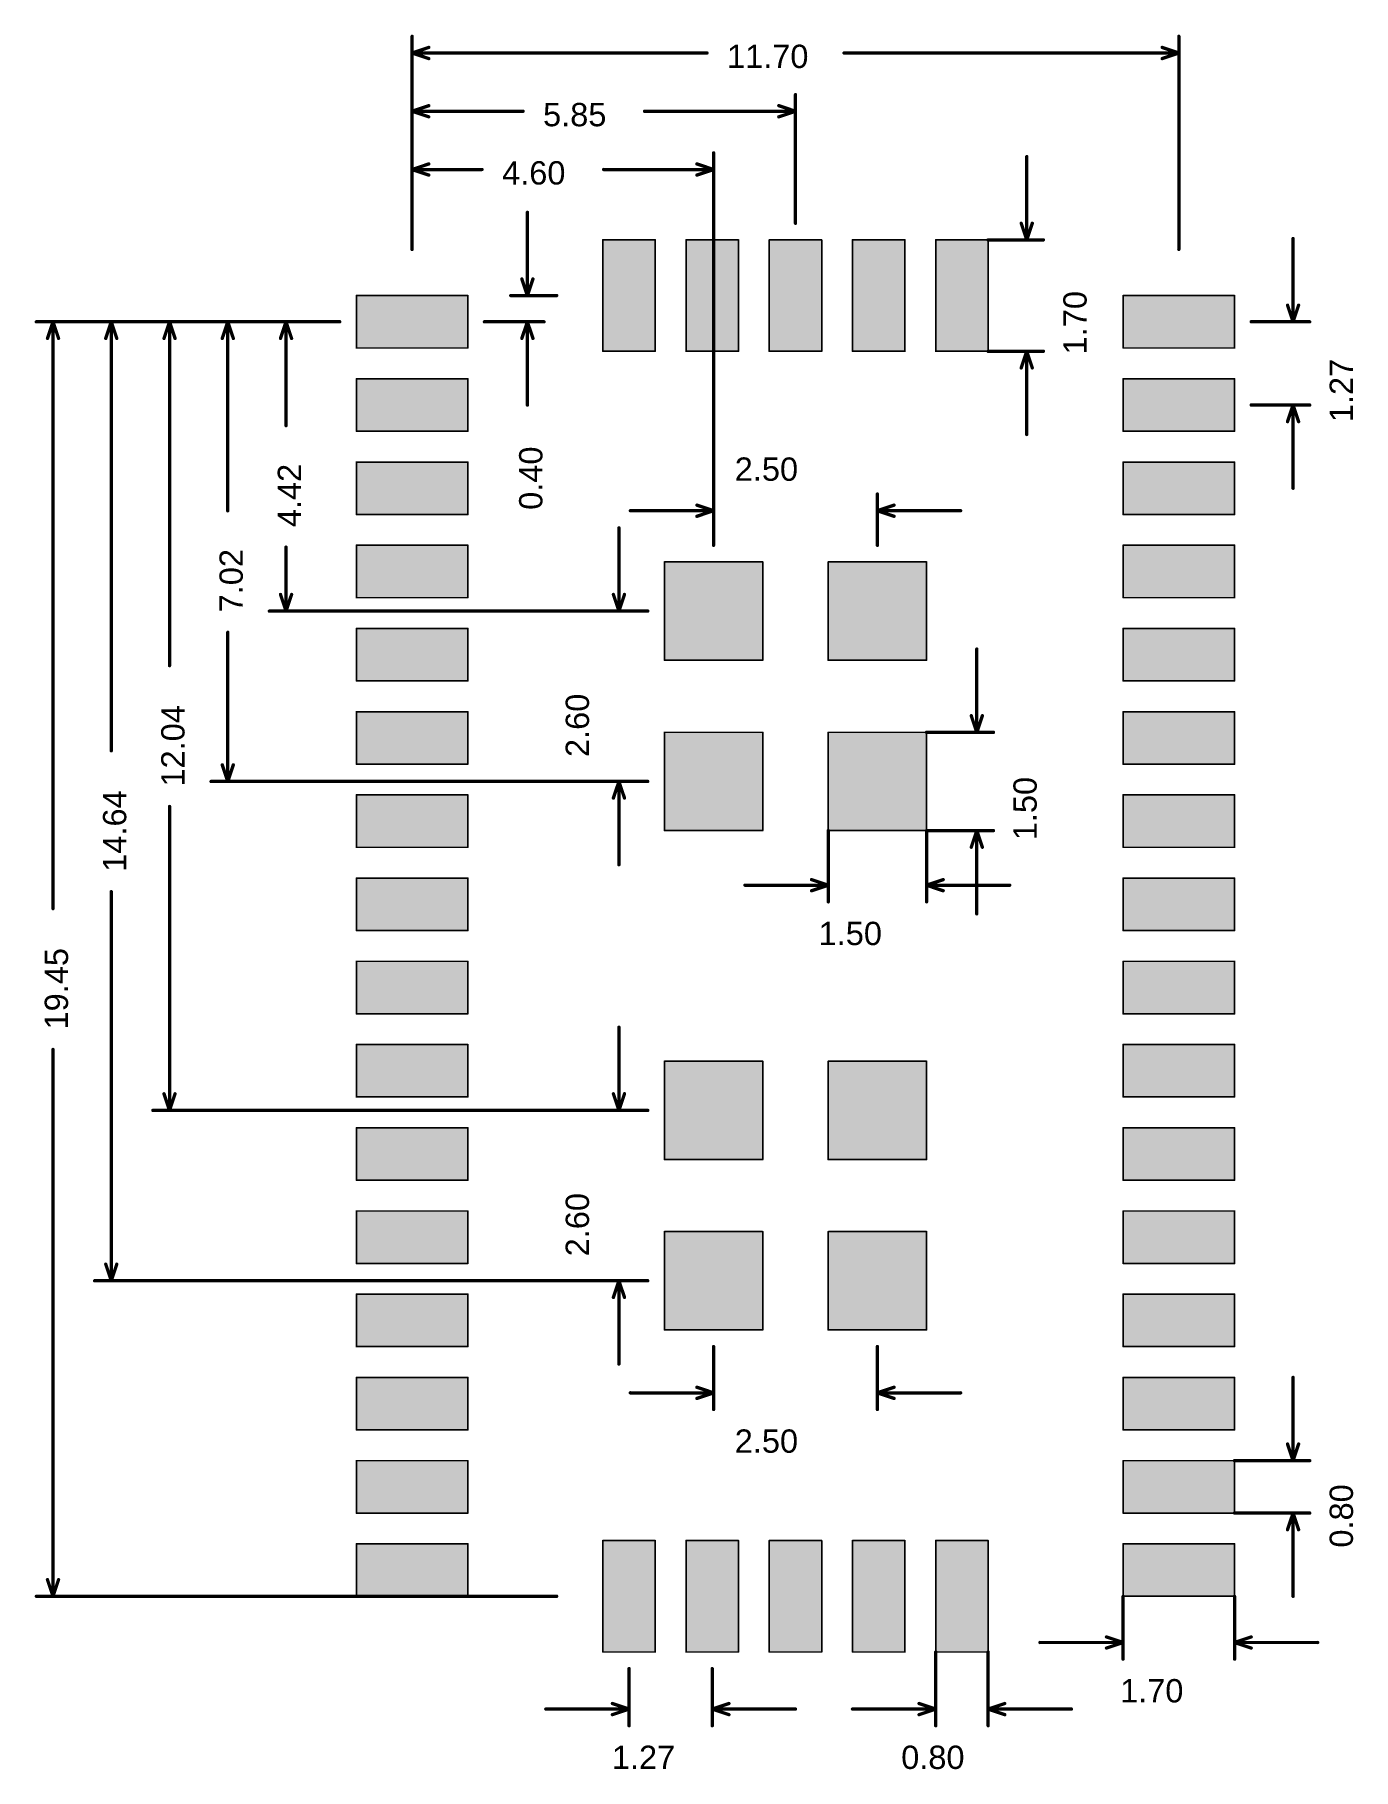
# Model space of a CAD drawing. Header units: inches. Extents: x -5.4 to 14.8, y -22.9 to 3.6.
import ezdxf

# ---------------------------------------------------------------- set-up
doc = ezdxf.new("R2010")
doc.units = ezdxf.units.IN
doc.layers.add('Mechanical 16', color=56, linetype='Continuous')
doc.layers.add('Top Layer', color=1, linetype='Continuous')
doc.styles.add('Arial', font='', dxfattribs={"height": 0.2})
doc.styles.get('Arial').set_extended_font_data('Arial')

msp = doc.modelspace()

# ---------------------------------------------------------------- texts
at = {"layer": 'Mechanical 16', "style": 'Arial'}
for s, p in [('11.70', (5.205, 3.073)), ('5.85', (2.398, 2.184)), ('4.60', (1.773, 1.295)), ('2.50', (5.323, -3.226)), ('1.50', (6.603, -10.312)), ('2.50', (5.323, -18.059)), ('1.70', (11.203, -21.869)), ('1.27', (3.448, -22.885)), ('0.80', (7.863, -22.885))]:
    msp.add_text(s, height=0.3556, dxfattribs=at).set_placement(p)
for s, p in [('1.70', (10.693, -1.297)), ('1.27', (14.757, -2.332)), ('0.40', (2.388, -3.67)), ('4.42', (-1.295, -3.934)), ('7.02', (-2.184, -5.234)), ('2.60', (3.099, -7.442)), ('12.04', (-3.073, -7.893)), ('1.50', (9.931, -8.712)), ('14.64', (-3.962, -9.193)), ('19.45', (-4.851, -11.6)), ('2.60', (3.099, -15.062)), ('0.80', (14.757, -19.507))]:
    msp.add_text(s, height=0.3556, rotation=90, dxfattribs=at).set_placement(p)

# ---------------------------------------------------------------- hatches: boundary and pattern name
at = {"layer": 'Top Layer'}
for points in [[(4.11, 0.45), (4.11, -1.25), (3.31, -1.25), (3.31, 0.45)], [(5.38, 0.45), (5.38, -1.25), (4.58, -1.25), (4.58, 0.45)], [(6.65, 0.45), (6.65, -1.25), (5.85, -1.25), (5.85, 0.45)], [(7.92, 0.45), (7.92, -1.25), (7.12, -1.25), (7.12, 0.45)], [(9.19, 0.45), (9.19, -1.25), (8.39, -1.25), (8.39, 0.45)], [(-0.45, -0.4), (1.25, -0.4), (1.25, -1.2), (-0.45, -1.2)], [(12.95, -1.2), (11.25, -1.2), (11.25, -0.4), (12.95, -0.4)], [(-0.45, -1.67), (1.25, -1.67), (1.25, -2.47), (-0.45, -2.47)], [(12.95, -2.47), (11.25, -2.47), (11.25, -1.67), (12.95, -1.67)], [(-0.45, -2.94), (1.25, -2.94), (1.25, -3.74), (-0.45, -3.74)], [(12.95, -3.74), (11.25, -3.74), (11.25, -2.94), (12.95, -2.94)], [(-0.45, -4.21), (1.25, -4.21), (1.25, -5.01), (-0.45, -5.01)], [(12.95, -5.01), (11.25, -5.01), (11.25, -4.21), (12.95, -4.21)], [(4.25, -4.465), (5.75, -4.465), (5.75, -5.965), (4.25, -5.965)], [(6.75, -4.465), (8.25, -4.465), (8.25, -5.965), (6.75, -5.965)], [(-0.45, -5.48), (1.25, -5.48), (1.25, -6.28), (-0.45, -6.28)], [(12.95, -6.28), (11.25, -6.28), (11.25, -5.48), (12.95, -5.48)], [(-0.45, -6.75), (1.25, -6.75), (1.25, -7.55), (-0.45, -7.55)], [(12.95, -7.55), (11.25, -7.55), (11.25, -6.75), (12.95, -6.75)], [(4.25, -7.065), (5.75, -7.065), (5.75, -8.565), (4.25, -8.565)], [(6.75, -7.065), (8.25, -7.065), (8.25, -8.565), (6.75, -8.565)], [(-0.45, -8.02), (1.25, -8.02), (1.25, -8.82), (-0.45, -8.82)], [(12.95, -8.82), (11.25, -8.82), (11.25, -8.02), (12.95, -8.02)], [(-0.45, -9.29), (1.25, -9.29), (1.25, -10.09), (-0.45, -10.09)], [(12.95, -10.09), (11.25, -10.09), (11.25, -9.29), (12.95, -9.29)], [(-0.45, -10.56), (1.25, -10.56), (1.25, -11.36), (-0.45, -11.36)], [(12.95, -11.36), (11.25, -11.36), (11.25, -10.56), (12.95, -10.56)], [(-0.45, -11.83), (1.25, -11.83), (1.25, -12.63), (-0.45, -12.63)], [(12.95, -12.63), (11.25, -12.63), (11.25, -11.83), (12.95, -11.83)], [(4.25, -12.085), (5.75, -12.085), (5.75, -13.585), (4.25, -13.585)], [(6.75, -12.085), (8.25, -12.085), (8.25, -13.585), (6.75, -13.585)], [(-0.45, -13.1), (1.25, -13.1), (1.25, -13.9), (-0.45, -13.9)], [(12.95, -13.9), (11.25, -13.9), (11.25, -13.1), (12.95, -13.1)], [(-0.45, -14.37), (1.25, -14.37), (1.25, -15.17), (-0.45, -15.17)], [(12.95, -15.17), (11.25, -15.17), (11.25, -14.37), (12.95, -14.37)], [(4.25, -14.685), (5.75, -14.685), (5.75, -16.185), (4.25, -16.185)], [(6.75, -14.685), (8.25, -14.685), (8.25, -16.185), (6.75, -16.185)], [(-0.45, -15.64), (1.25, -15.64), (1.25, -16.44), (-0.45, -16.44)], [(12.95, -16.44), (11.25, -16.44), (11.25, -15.64), (12.95, -15.64)], [(-0.45, -16.91), (1.25, -16.91), (1.25, -17.71), (-0.45, -17.71)], [(12.95, -17.71), (11.25, -17.71), (11.25, -16.91), (12.95, -16.91)], [(-0.45, -18.18), (1.25, -18.18), (1.25, -18.98), (-0.45, -18.98)], [(12.95, -18.98), (11.25, -18.98), (11.25, -18.18), (12.95, -18.18)], [(-0.45, -19.45), (1.25, -19.45), (1.25, -20.25), (-0.45, -20.25)], [(3.31, -21.1), (3.31, -19.4), (4.11, -19.4), (4.11, -21.1)], [(4.58, -21.1), (4.58, -19.4), (5.38, -19.4), (5.38, -21.1)], [(5.85, -21.1), (5.85, -19.4), (6.65, -19.4), (6.65, -21.1)], [(7.12, -21.1), (7.12, -19.4), (7.92, -19.4), (7.92, -21.1)], [(8.39, -21.1), (8.39, -19.4), (9.19, -19.4), (9.19, -21.1)], [(12.95, -20.25), (11.25, -20.25), (11.25, -19.45), (12.95, -19.45)]]:
    msp.add_hatch(color=1, dxfattribs=at).paths.add_polyline_path(points)

# ---------------------------------------------------------------- linework, layer by layer
at = {"layer": 'Mechanical 16'}
for points, const_width in [([(0.4, 0.304), (0.4, 3.556)], 0.0508), ([(12.1, 0.304), (12.1, 3.556)], 0.0508), ([(0.4, 3.302), (0.654, 3.387)], 0.0508), ([(0.4, 3.302), (4.9, 3.302)], 0.0508), ([(0.4, 3.302), (0.654, 3.217)], 0.0508), ([(6.991, 3.302), (12.1, 3.302)], 0.0508), ([(11.846, 3.387), (12.1, 3.302)], 0.0508), ([(11.846, 3.217), (12.1, 3.302)], 0.0508), ([(0.4, 0.304), (0.4, 2.667)], 0.0508), ([(6.25, 0.704), (6.25, 2.667)], 0.0508), ([(0.4, 2.413), (0.654, 2.498)], 0.0508), ([(0.4, 2.413), (2.093, 2.413)], 0.0508), ([(0.4, 2.413), (0.654, 2.328)], 0.0508), ([(3.947, 2.413), (6.25, 2.413)], 0.0508), ([(5.996, 2.498), (6.25, 2.413)], 0.0508), ([(5.996, 2.328), (6.25, 2.413)], 0.0508), ([(0.4, 0.304), (0.4, 1.778)], 0.0508), ([(0.4, 1.524), (0.654, 1.609)], 0.0508), ([(4.746, 1.609), (5, 1.524)], 0.0508), ([(5, -4.211), (5, 1.778)], 0.0508), ([(9.779, 0.45), (9.779, 1.72)], 0.0508), ([(0.4, 1.524), (1.468, 1.524)], 0.0508), ([(0.4, 1.524), (0.654, 1.439)], 0.0508), ([(3.322, 1.524), (5, 1.524)], 0.0508), ([(4.746, 1.439), (5, 1.524)], 0.0508), ([(2.159, -0.4), (2.159, 0.87)], 0.0508), ([(9.694, 0.704), (9.779, 0.45)], 0.0508), ([(9.779, 0.45), (9.864, 0.704)], 0.0508), ([(3.31, 0.45), (4.11, 0.45)], 0.025), ([(3.31, -1.25), (3.31, 0.45)], 0.025), ([(4.11, -1.25), (4.11, 0.45)], 0.025), ([(4.58, 0.45), (5.38, 0.45)], 0.025), ([(4.58, -1.25), (4.58, 0.45)], 0.025), ([(5.38, -1.25), (5.38, 0.45)], 0.025), ([(5.85, 0.45), (6.65, 0.45)], 0.025), ([(5.85, -1.25), (5.85, 0.45)], 0.025), ([(6.65, -1.25), (6.65, 0.45)], 0.025), ([(7.12, 0.45), (7.92, 0.45)], 0.025), ([(7.12, -1.25), (7.12, 0.45)], 0.025), ([(7.92, -1.25), (7.92, 0.45)], 0.025), ([(8.39, 0.45), (9.19, 0.45)], 0.025), ([(8.39, -1.25), (8.39, 0.45)], 0.025), ([(9.19, 0.45), (10.033, 0.45)], 0.0508), ([(9.19, -1.25), (9.19, 0.45)], 0.025), ([(13.843, -0.8), (13.843, 0.47)], 0.0508), ([(2.074, -0.146), (2.159, -0.4)], 0.0508), ([(2.159, -0.4), (2.244, -0.146)], 0.0508), ([(-0.45, -1.2), (-0.45, -0.4)], 0.025), ([(-0.45, -0.4), (1.25, -0.4)], 0.025), ([(1.25, -1.2), (1.25, -0.4)], 0.025), ([(1.905, -0.4), (2.606, -0.4)], 0.0508), ([(11.25, -0.4), (12.95, -0.4)], 0.025), ([(11.25, -1.2), (11.25, -0.4)], 0.025), ([(12.95, -1.2), (12.95, -0.4)], 0.025), ([(13.758, -0.546), (13.843, -0.8)], 0.0508), ([(13.843, -0.8), (13.928, -0.546)], 0.0508), ([(-5.334, -0.8), (-0.704, -0.8)], 0.0508), ([(-5.165, -1.054), (-5.08, -0.8)], 0.0508), ([(-5.08, -9.755), (-5.08, -0.8)], 0.0508), ([(-5.08, -0.8), (-4.995, -1.054)], 0.0508), ([(-4.445, -0.8), (-0.704, -0.8)], 0.0508), ([(-4.276, -1.054), (-4.191, -0.8)], 0.0508), ([(-4.191, -7.347), (-4.191, -0.8)], 0.0508), ([(-4.191, -0.8), (-4.106, -1.054)], 0.0508), ([(-3.556, -0.8), (-0.704, -0.8)], 0.0508), ([(-3.387, -1.054), (-3.302, -0.8)], 0.0508), ([(-3.302, -6.047), (-3.302, -0.8)], 0.0508), ([(-3.302, -0.8), (-3.217, -1.054)], 0.0508), ([(-2.667, -0.8), (-0.704, -0.8)], 0.0508), ([(-2.498, -1.054), (-2.413, -0.8)], 0.0508), ([(-2.413, -3.685), (-2.413, -0.8)], 0.0508), ([(-2.413, -0.8), (-2.328, -1.054)], 0.0508), ([(-1.778, -0.8), (-0.704, -0.8)], 0.0508), ([(-1.609, -1.054), (-1.524, -0.8)], 0.0508), ([(-1.524, -2.385), (-1.524, -0.8)], 0.0508), ([(-1.524, -0.8), (-1.439, -1.054)], 0.0508), ([(1.504, -0.8), (2.413, -0.8)], 0.0508), ([(2.074, -1.054), (2.159, -0.8)], 0.0508), ([(2.159, -2.07), (2.159, -0.8)], 0.0508), ([(2.159, -0.8), (2.244, -1.054)], 0.0508), ([(13.204, -0.8), (14.097, -0.8)], 0.0508), ([(-0.45, -1.2), (1.25, -1.2)], 0.025), ([(3.31, -1.25), (4.11, -1.25)], 0.025), ([(4.58, -1.25), (5.38, -1.25)], 0.025), ([(5.85, -1.25), (6.65, -1.25)], 0.025), ([(7.12, -1.25), (7.92, -1.25)], 0.025), ([(8.39, -1.25), (9.19, -1.25)], 0.025), ([(9.19, -1.25), (10.033, -1.25)], 0.0508), ([(9.694, -1.504), (9.779, -1.25)], 0.0508), ([(9.779, -2.52), (9.779, -1.25)], 0.0508), ([(9.779, -1.25), (9.864, -1.504)], 0.0508), ([(11.25, -1.2), (12.95, -1.2)], 0.025), ([(-0.45, -2.47), (-0.45, -1.67)], 0.025), ([(-0.45, -1.67), (1.25, -1.67)], 0.025), ([(1.25, -2.47), (1.25, -1.67)], 0.025), ([(11.25, -1.67), (12.95, -1.67)], 0.025), ([(11.25, -2.47), (11.25, -1.67)], 0.025), ([(12.95, -2.47), (12.95, -1.67)], 0.025), ([(13.204, -2.07), (14.097, -2.07)], 0.0508), ([(13.758, -2.324), (13.843, -2.07)], 0.0508), ([(13.843, -3.34), (13.843, -2.07)], 0.0508), ([(13.843, -2.07), (13.928, -2.324)], 0.0508), ([(-0.45, -2.47), (1.25, -2.47)], 0.025), ([(11.25, -2.47), (12.95, -2.47)], 0.025), ([(-0.45, -3.74), (-0.45, -2.94)], 0.025), ([(-0.45, -2.94), (1.25, -2.94)], 0.025), ([(1.25, -3.74), (1.25, -2.94)], 0.025), ([(11.25, -2.94), (12.95, -2.94)], 0.025), ([(11.25, -3.74), (11.25, -2.94)], 0.025), ([(12.95, -3.74), (12.95, -2.94)], 0.025), ([(5, -4.211), (5, -3.429)], 0.0508), ([(7.5, -4.211), (7.5, -3.429)], 0.0508), ([(3.73, -3.683), (5, -3.683)], 0.0508), ([(4.746, -3.598), (5, -3.683)], 0.0508), ([(4.746, -3.768), (5, -3.683)], 0.0508), ([(7.5, -3.683), (7.754, -3.598)], 0.0508), ([(7.5, -3.683), (8.77, -3.683)], 0.0508), ([(7.5, -3.683), (7.754, -3.768)], 0.0508), ([(-0.45, -3.74), (1.25, -3.74)], 0.025), ([(3.556, -5.215), (3.556, -3.945)], 0.0508), ([(11.25, -3.74), (12.95, -3.74)], 0.025), ([(-1.524, -5.215), (-1.524, -4.239)], 0.0508), ([(-0.45, -5.01), (-0.45, -4.21)], 0.025), ([(-0.45, -4.21), (1.25, -4.21)], 0.025), ([(1.25, -5.01), (1.25, -4.21)], 0.025), ([(11.25, -4.21), (12.95, -4.21)], 0.025), ([(11.25, -5.01), (11.25, -4.21)], 0.025), ([(12.95, -5.01), (12.95, -4.21)], 0.025), ([(4.25, -4.465), (5.75, -4.465)], 0.025), ([(4.25, -5.965), (4.25, -4.465)], 0.025), ([(5.75, -5.965), (5.75, -4.465)], 0.025), ([(6.75, -5.965), (6.75, -4.465)], 0.025), ([(6.75, -4.465), (8.25, -4.465)], 0.025), ([(8.25, -5.965), (8.25, -4.465)], 0.025), ([(-1.609, -4.961), (-1.524, -5.215)], 0.0508), ([(-1.524, -5.215), (-1.439, -4.961)], 0.0508), ([(-0.45, -5.01), (1.25, -5.01)], 0.025), ([(3.471, -4.961), (3.556, -5.215)], 0.0508), ([(3.556, -5.215), (3.641, -4.961)], 0.0508), ([(11.25, -5.01), (12.95, -5.01)], 0.025), ([(-1.778, -5.215), (3.996, -5.215)], 0.0508), ([(3.302, -5.215), (3.996, -5.215)], 0.0508), ([(-2.413, -7.815), (-2.413, -5.539)], 0.0508), ([(-0.45, -6.28), (-0.45, -5.48)], 0.025), ([(-0.45, -5.48), (1.25, -5.48)], 0.025), ([(1.25, -6.28), (1.25, -5.48)], 0.025), ([(11.25, -5.48), (12.95, -5.48)], 0.025), ([(11.25, -6.28), (11.25, -5.48)], 0.025), ([(12.95, -6.28), (12.95, -5.48)], 0.025), ([(9.017, -7.065), (9.017, -5.795)], 0.0508), ([(4.25, -5.965), (5.75, -5.965)], 0.025), ([(6.75, -5.965), (8.25, -5.965)], 0.025), ([(-0.45, -6.28), (1.25, -6.28)], 0.025), ([(11.25, -6.28), (12.95, -6.28)], 0.025), ([(-0.45, -7.55), (-0.45, -6.75)], 0.025), ([(-0.45, -6.75), (1.25, -6.75)], 0.025), ([(1.25, -7.55), (1.25, -6.75)], 0.025), ([(8.932, -6.811), (9.017, -7.065)], 0.0508), ([(9.017, -7.065), (9.102, -6.811)], 0.0508), ([(11.25, -6.75), (12.95, -6.75)], 0.025), ([(11.25, -7.55), (11.25, -6.75)], 0.025), ([(12.95, -7.55), (12.95, -6.75)], 0.025), ([(4.25, -8.565), (4.25, -7.065)], 0.025), ([(4.25, -7.065), (5.75, -7.065)], 0.025), ([(5.75, -8.565), (5.75, -7.065)], 0.025), ([(6.75, -8.565), (6.75, -7.065)], 0.025), ([(6.75, -7.065), (8.25, -7.065)], 0.025), ([(8.25, -7.065), (9.271, -7.065)], 0.0508), ([(8.25, -8.565), (8.25, -7.065)], 0.025), ([(-2.498, -7.561), (-2.413, -7.815)], 0.0508), ([(-2.413, -7.815), (-2.328, -7.561)], 0.0508), ([(-0.45, -7.55), (1.25, -7.55)], 0.025), ([(11.25, -7.55), (12.95, -7.55)], 0.025), ([(-2.667, -7.815), (3.996, -7.815)], 0.0508), ([(3.302, -7.815), (3.996, -7.815)], 0.0508), ([(3.471, -8.069), (3.556, -7.815)], 0.0508), ([(3.556, -9.085), (3.556, -7.815)], 0.0508), ([(3.556, -7.815), (3.641, -8.069)], 0.0508), ([(-3.302, -12.835), (-3.302, -8.197)], 0.0508), ([(-0.45, -8.82), (-0.45, -8.02)], 0.025), ([(-0.45, -8.02), (1.25, -8.02)], 0.025), ([(1.25, -8.82), (1.25, -8.02)], 0.025), ([(11.25, -8.02), (12.95, -8.02)], 0.025), ([(11.25, -8.82), (11.25, -8.02)], 0.025), ([(12.95, -8.82), (12.95, -8.02)], 0.025), ([(4.25, -8.565), (5.75, -8.565)], 0.025), ([(6.75, -9.652), (6.75, -8.565)], 0.0508), ([(6.75, -8.565), (8.25, -8.565)], 0.025), ([(8.25, -9.652), (8.25, -8.565)], 0.0508), ([(8.25, -8.565), (9.271, -8.565)], 0.0508), ([(8.932, -8.819), (9.017, -8.565)], 0.0508), ([(9.017, -9.835), (9.017, -8.565)], 0.0508), ([(9.017, -8.565), (9.102, -8.819)], 0.0508), ([(-0.45, -8.82), (1.25, -8.82)], 0.025), ([(11.25, -8.82), (12.95, -8.82)], 0.025), ([(-4.191, -15.435), (-4.191, -9.497)], 0.0508), ([(-0.45, -10.09), (-0.45, -9.29)], 0.025), ([(-0.45, -9.29), (1.25, -9.29)], 0.025), ([(1.25, -10.09), (1.25, -9.29)], 0.025), ([(5.48, -9.398), (6.75, -9.398)], 0.0508), ([(6.496, -9.313), (6.75, -9.398)], 0.0508), ([(6.496, -9.483), (6.75, -9.398)], 0.0508), ([(8.25, -9.398), (8.504, -9.313)], 0.0508), ([(8.25, -9.398), (9.52, -9.398)], 0.0508), ([(8.25, -9.398), (8.504, -9.483)], 0.0508), ([(11.25, -9.29), (12.95, -9.29)], 0.025), ([(11.25, -10.09), (11.25, -9.29)], 0.025), ([(12.95, -10.09), (12.95, -9.29)], 0.025), ([(-0.45, -10.09), (1.25, -10.09)], 0.025), ([(11.25, -10.09), (12.95, -10.09)], 0.025), ([(-0.45, -11.36), (-0.45, -10.56)], 0.025), ([(-0.45, -10.56), (1.25, -10.56)], 0.025), ([(1.25, -11.36), (1.25, -10.56)], 0.025), ([(11.25, -10.56), (12.95, -10.56)], 0.025), ([(11.25, -11.36), (11.25, -10.56)], 0.025), ([(12.95, -11.36), (12.95, -10.56)], 0.025), ([(-0.45, -11.36), (1.25, -11.36)], 0.025), ([(11.25, -11.36), (12.95, -11.36)], 0.025), ([(3.556, -12.835), (3.556, -11.565)], 0.0508), ([(-5.08, -20.25), (-5.08, -11.905)], 0.0508), ([(-0.45, -12.63), (-0.45, -11.83)], 0.025), ([(-0.45, -11.83), (1.25, -11.83)], 0.025), ([(1.25, -12.63), (1.25, -11.83)], 0.025), ([(11.25, -11.83), (12.95, -11.83)], 0.025), ([(11.25, -12.63), (11.25, -11.83)], 0.025), ([(12.95, -12.63), (12.95, -11.83)], 0.025), ([(4.25, -12.085), (5.75, -12.085)], 0.025), ([(4.25, -13.585), (4.25, -12.085)], 0.025), ([(5.75, -13.585), (5.75, -12.085)], 0.025), ([(6.75, -13.585), (6.75, -12.085)], 0.025), ([(6.75, -12.085), (8.25, -12.085)], 0.025), ([(8.25, -13.585), (8.25, -12.085)], 0.025), ([(-3.387, -12.581), (-3.302, -12.835)], 0.0508), ([(-3.302, -12.835), (-3.217, -12.581)], 0.0508), ([(-0.45, -12.63), (1.25, -12.63)], 0.025), ([(3.471, -12.581), (3.556, -12.835)], 0.0508), ([(3.556, -12.835), (3.641, -12.581)], 0.0508), ([(11.25, -12.63), (12.95, -12.63)], 0.025), ([(-3.556, -12.835), (3.996, -12.835)], 0.0508), ([(3.302, -12.835), (3.996, -12.835)], 0.0508), ([(-0.45, -13.9), (-0.45, -13.1)], 0.025), ([(-0.45, -13.1), (1.25, -13.1)], 0.025), ([(1.25, -13.9), (1.25, -13.1)], 0.025), ([(11.25, -13.1), (12.95, -13.1)], 0.025), ([(11.25, -13.9), (11.25, -13.1)], 0.025), ([(12.95, -13.9), (12.95, -13.1)], 0.025), ([(4.25, -13.585), (5.75, -13.585)], 0.025), ([(6.75, -13.585), (8.25, -13.585)], 0.025), ([(-0.45, -13.9), (1.25, -13.9)], 0.025), ([(11.25, -13.9), (12.95, -13.9)], 0.025), ([(-0.45, -15.17), (-0.45, -14.37)], 0.025), ([(-0.45, -14.37), (1.25, -14.37)], 0.025), ([(1.25, -15.17), (1.25, -14.37)], 0.025), ([(11.25, -14.37), (12.95, -14.37)], 0.025), ([(11.25, -15.17), (11.25, -14.37)], 0.025), ([(12.95, -15.17), (12.95, -14.37)], 0.025), ([(4.25, -16.185), (4.25, -14.685)], 0.025), ([(4.25, -14.685), (5.75, -14.685)], 0.025), ([(5.75, -16.185), (5.75, -14.685)], 0.025), ([(6.75, -16.185), (6.75, -14.685)], 0.025), ([(6.75, -14.685), (8.25, -14.685)], 0.025), ([(8.25, -16.185), (8.25, -14.685)], 0.025), ([(-4.276, -15.181), (-4.191, -15.435)], 0.0508), ([(-4.191, -15.435), (-4.106, -15.181)], 0.0508), ([(-0.45, -15.17), (1.25, -15.17)], 0.025), ([(11.25, -15.17), (12.95, -15.17)], 0.025), ([(-4.445, -15.435), (3.996, -15.435)], 0.0508), ([(3.302, -15.435), (3.996, -15.435)], 0.0508), ([(3.471, -15.689), (3.556, -15.435)], 0.0508), ([(3.556, -16.705), (3.556, -15.435)], 0.0508), ([(3.556, -15.435), (3.641, -15.689)], 0.0508), ([(-0.45, -16.44), (-0.45, -15.64)], 0.025), ([(-0.45, -15.64), (1.25, -15.64)], 0.025), ([(1.25, -16.44), (1.25, -15.64)], 0.025), ([(11.25, -15.64), (12.95, -15.64)], 0.025), ([(11.25, -16.44), (11.25, -15.64)], 0.025), ([(12.95, -16.44), (12.95, -15.64)], 0.025), ([(4.25, -16.185), (5.75, -16.185)], 0.025), ([(6.75, -16.185), (8.25, -16.185)], 0.025), ([(-0.45, -16.44), (1.25, -16.44)], 0.025), ([(5, -17.399), (5, -16.439)], 0.0508), ([(7.5, -17.399), (7.5, -16.439)], 0.0508), ([(11.25, -16.44), (12.95, -16.44)], 0.025), ([(-0.45, -17.71), (-0.45, -16.91)], 0.025), ([(-0.45, -16.91), (1.25, -16.91)], 0.025), ([(1.25, -17.71), (1.25, -16.91)], 0.025), ([(11.25, -16.91), (12.95, -16.91)], 0.025), ([(11.25, -17.71), (11.25, -16.91)], 0.025), ([(12.95, -17.71), (12.95, -16.91)], 0.025), ([(13.843, -18.18), (13.843, -16.91)], 0.0508), ([(3.73, -17.145), (5, -17.145)], 0.0508), ([(4.746, -17.06), (5, -17.145)], 0.0508), ([(4.746, -17.23), (5, -17.145)], 0.0508), ([(7.5, -17.145), (7.754, -17.06)], 0.0508), ([(7.5, -17.145), (8.77, -17.145)], 0.0508), ([(7.5, -17.145), (7.754, -17.23)], 0.0508), ([(-0.45, -17.71), (1.25, -17.71)], 0.025), ([(11.25, -17.71), (12.95, -17.71)], 0.025), ([(13.758, -17.926), (13.843, -18.18)], 0.0508), ([(13.843, -18.18), (13.928, -17.926)], 0.0508), ([(-0.45, -18.98), (-0.45, -18.18)], 0.025), ([(-0.45, -18.18), (1.25, -18.18)], 0.025), ([(1.25, -18.98), (1.25, -18.18)], 0.025), ([(11.25, -18.18), (12.95, -18.18)], 0.025), ([(11.25, -18.98), (11.25, -18.18)], 0.025), ([(12.95, -18.18), (14.097, -18.18)], 0.0508), ([(12.95, -18.98), (12.95, -18.18)], 0.025), ([(-0.45, -18.98), (1.25, -18.98)], 0.025), ([(11.25, -18.98), (12.95, -18.98)], 0.025), ([(12.95, -18.98), (14.097, -18.98)], 0.0508), ([(13.758, -19.234), (13.843, -18.98)], 0.0508), ([(13.843, -20.25), (13.843, -18.98)], 0.0508), ([(13.843, -18.98), (13.928, -19.234)], 0.0508), ([(-0.45, -20.25), (-0.45, -19.45)], 0.025), ([(-0.45, -19.45), (1.25, -19.45)], 0.025), ([(1.25, -20.25), (1.25, -19.45)], 0.025), ([(3.31, -21.1), (3.31, -19.4)], 0.025), ([(3.31, -19.4), (4.11, -19.4)], 0.025), ([(4.11, -21.1), (4.11, -19.4)], 0.025), ([(4.58, -21.1), (4.58, -19.4)], 0.025), ([(4.58, -19.4), (5.38, -19.4)], 0.025), ([(5.38, -21.1), (5.38, -19.4)], 0.025), ([(5.85, -21.1), (5.85, -19.4)], 0.025), ([(5.85, -19.4), (6.65, -19.4)], 0.025), ([(6.65, -21.1), (6.65, -19.4)], 0.025), ([(7.12, -21.1), (7.12, -19.4)], 0.025), ([(7.12, -19.4), (7.92, -19.4)], 0.025), ([(7.92, -21.1), (7.92, -19.4)], 0.025), ([(8.39, -21.1), (8.39, -19.4)], 0.025), ([(8.39, -19.4), (9.19, -19.4)], 0.025), ([(9.19, -21.1), (9.19, -19.4)], 0.025), ([(11.25, -19.45), (12.95, -19.45)], 0.025), ([(11.25, -20.25), (11.25, -19.45)], 0.025), ([(12.95, -20.25), (12.95, -19.45)], 0.025), ([(-5.165, -19.996), (-5.08, -20.25)], 0.0508), ([(-5.08, -20.25), (-4.995, -19.996)], 0.0508), ([(-5.334, -20.25), (2.606, -20.25)], 0.0508), ([(-0.45, -20.25), (1.25, -20.25)], 0.025), ([(11.25, -21.209), (11.25, -20.25)], 0.0508), ([(11.25, -20.25), (12.95, -20.25)], 0.025), ([(12.95, -21.209), (12.95, -20.25)], 0.0508), ([(10.996, -20.87), (11.25, -20.955)], 0.0508), ([(12.95, -20.955), (13.204, -20.87)], 0.0508), ([(3.31, -21.1), (4.11, -21.1)], 0.025), ([(4.58, -21.1), (5.38, -21.1)], 0.025), ([(5.85, -21.1), (6.65, -21.1)], 0.025), ([(7.12, -21.1), (7.92, -21.1)], 0.025), ([(8.39, -22.225), (8.39, -21.1)], 0.0508), ([(8.39, -21.1), (9.19, -21.1)], 0.025), ([(9.19, -22.225), (9.19, -21.1)], 0.0508), ([(9.98, -20.955), (11.25, -20.955)], 0.0508), ([(10.996, -21.04), (11.25, -20.955)], 0.0508), ([(12.95, -20.955), (14.22, -20.955)], 0.0508), ([(12.95, -20.955), (13.204, -21.04)], 0.0508), ([(3.71, -22.225), (3.71, -21.354)], 0.0508), ([(4.98, -22.225), (4.98, -21.354)], 0.0508), ([(2.44, -21.971), (3.71, -21.971)], 0.0508), ([(3.456, -21.886), (3.71, -21.971)], 0.0508), ([(3.456, -22.056), (3.71, -21.971)], 0.0508), ([(4.98, -21.971), (5.234, -21.886)], 0.0508), ([(4.98, -21.971), (6.25, -21.971)], 0.0508), ([(4.98, -21.971), (5.234, -22.056)], 0.0508), ([(7.12, -21.971), (8.39, -21.971)], 0.0508), ([(8.136, -21.886), (8.39, -21.971)], 0.0508), ([(8.136, -22.056), (8.39, -21.971)], 0.0508), ([(9.19, -21.971), (9.444, -21.886)], 0.0508), ([(9.19, -21.971), (10.46, -21.971)], 0.0508), ([(9.19, -21.971), (9.444, -22.056)], 0.0508)]:
    msp.add_lwpolyline(points, dxfattribs=dict(at, const_width=const_width))
for points, const_width in [([(0.387, 3.556, 1), (0.413, 3.556, 1)], 0.0254), ([(12.087, 3.556, 1), (12.113, 3.556, 1)], 0.0254), ([(0.387, 3.302, 1), (0.413, 3.302, 1)], 0.0254), ([(0.387, 3.302, 1), (0.413, 3.302, 1)], 0.0254), ([(0.387, 3.302, 1), (0.413, 3.302, 1)], 0.0254), ([(0.641, 3.387, 1), (0.667, 3.387, 1)], 0.0254), ([(0.641, 3.217, 1), (0.667, 3.217, 1)], 0.0254), ([(4.887, 3.302, 1), (4.913, 3.302, 1)], 0.0254), ([(6.978, 3.302, 1), (7.003, 3.302, 1)], 0.0254), ([(11.833, 3.387, 1), (11.859, 3.387, 1)], 0.0254), ([(11.833, 3.217, 1), (11.859, 3.217, 1)], 0.0254), ([(12.087, 3.302, 1), (12.113, 3.302, 1)], 0.0254), ([(12.087, 3.302, 1), (12.113, 3.302, 1)], 0.0254), ([(12.087, 3.302, 1), (12.113, 3.302, 1)], 0.0254), ([(0.387, 2.667, 1), (0.413, 2.667, 1)], 0.0254), ([(6.237, 2.667, 1), (6.263, 2.667, 1)], 0.0254), ([(0.387, 2.413, 1), (0.413, 2.413, 1)], 0.0254), ([(0.387, 2.413, 1), (0.413, 2.413, 1)], 0.0254), ([(0.387, 2.413, 1), (0.413, 2.413, 1)], 0.0254), ([(0.641, 2.498, 1), (0.667, 2.498, 1)], 0.0254), ([(2.081, 2.413, 1), (2.106, 2.413, 1)], 0.0254), ([(3.934, 2.413, 1), (3.96, 2.413, 1)], 0.0254), ([(5.983, 2.498, 1), (6.009, 2.498, 1)], 0.0254), ([(6.237, 2.413, 1), (6.263, 2.413, 1)], 0.0254), ([(6.237, 2.413, 1), (6.263, 2.413, 1)], 0.0254), ([(6.237, 2.413, 1), (6.263, 2.413, 1)], 0.0254), ([(0.641, 2.328, 1), (0.667, 2.328, 1)], 0.0254), ([(5.983, 2.328, 1), (6.009, 2.328, 1)], 0.0254), ([(0.387, 1.778, 1), (0.413, 1.778, 1)], 0.0254), ([(0.641, 1.609, 1), (0.667, 1.609, 1)], 0.0254), ([(4.733, 1.609, 1), (4.759, 1.609, 1)], 0.0254), ([(4.987, 1.778, 1), (5.013, 1.778, 1)], 0.0254), ([(9.766, 1.72, 1), (9.792, 1.72, 1)], 0.0254), ([(0.387, 1.524, 1), (0.413, 1.524, 1)], 0.0254), ([(0.387, 1.524, 1), (0.413, 1.524, 1)], 0.0254), ([(0.387, 1.524, 1), (0.413, 1.524, 1)], 0.0254), ([(0.641, 1.439, 1), (0.667, 1.439, 1)], 0.0254), ([(1.456, 1.524, 1), (1.481, 1.524, 1)], 0.0254), ([(3.309, 1.524, 1), (3.335, 1.524, 1)], 0.0254), ([(4.733, 1.439, 1), (4.759, 1.439, 1)], 0.0254), ([(4.987, 1.524, 1), (5.013, 1.524, 1)], 0.0254), ([(4.987, 1.524, 1), (5.013, 1.524, 1)], 0.0254), ([(4.987, 1.524, 1), (5.013, 1.524, 1)], 0.0254), ([(2.146, 0.87, 1), (2.172, 0.87, 1)], 0.0254), ([(6.237, 0.704, 1), (6.263, 0.704, 1)], 0.0254), ([(9.682, 0.704, 1), (9.707, 0.704, 1)], 0.0254), ([(9.851, 0.704, 1), (9.876, 0.704, 1)], 0.0254), ([(0.387, 0.304, 1), (0.413, 0.304, 1)], 0.0254), ([(0.387, 0.304, 1), (0.413, 0.304, 1)], 0.0254), ([(0.387, 0.304, 1), (0.413, 0.304, 1)], 0.0254), ([(3.304, 0.45, 1), (3.316, 0.45, 1)], 0.0125), ([(3.304, 0.45, 1), (3.316, 0.45, 1)], 0.0125), ([(4.104, 0.45, 1), (4.116, 0.45, 1)], 0.0125), ([(4.104, 0.45, 1), (4.116, 0.45, 1)], 0.0125), ([(4.574, 0.45, 1), (4.586, 0.45, 1)], 0.0125), ([(4.574, 0.45, 1), (4.586, 0.45, 1)], 0.0125), ([(5.374, 0.45, 1), (5.386, 0.45, 1)], 0.0125), ([(5.374, 0.45, 1), (5.386, 0.45, 1)], 0.0125), ([(5.844, 0.45, 1), (5.856, 0.45, 1)], 0.0125), ([(5.844, 0.45, 1), (5.856, 0.45, 1)], 0.0125), ([(6.644, 0.45, 1), (6.656, 0.45, 1)], 0.0125), ([(6.644, 0.45, 1), (6.656, 0.45, 1)], 0.0125), ([(7.114, 0.45, 1), (7.126, 0.45, 1)], 0.0125), ([(7.114, 0.45, 1), (7.126, 0.45, 1)], 0.0125), ([(7.914, 0.45, 1), (7.926, 0.45, 1)], 0.0125), ([(7.914, 0.45, 1), (7.926, 0.45, 1)], 0.0125), ([(8.384, 0.45, 1), (8.396, 0.45, 1)], 0.0125), ([(8.384, 0.45, 1), (8.396, 0.45, 1)], 0.0125), ([(9.177, 0.45, 1), (9.203, 0.45, 1)], 0.0254), ([(9.184, 0.45, 1), (9.196, 0.45, 1)], 0.0125), ([(9.184, 0.45, 1), (9.196, 0.45, 1)], 0.0125), ([(9.766, 0.45, 1), (9.792, 0.45, 1)], 0.0254), ([(9.766, 0.45, 1), (9.792, 0.45, 1)], 0.0254), ([(9.766, 0.45, 1), (9.792, 0.45, 1)], 0.0254), ([(10.02, 0.45, 1), (10.046, 0.45, 1)], 0.0254), ([(12.087, 0.304, 1), (12.113, 0.304, 1)], 0.0254), ([(13.83, 0.47, 1), (13.856, 0.47, 1)], 0.0254), ([(2.062, -0.146, 1), (2.087, -0.146, 1)], 0.0254), ([(2.231, -0.146, 1), (2.256, -0.146, 1)], 0.0254), ([(-0.456, -0.4, 1), (-0.444, -0.4, 1)], 0.0125), ([(-0.456, -0.4, 1), (-0.444, -0.4, 1)], 0.0125), ([(1.244, -0.4, 1), (1.256, -0.4, 1)], 0.0125), ([(1.244, -0.4, 1), (1.256, -0.4, 1)], 0.0125), ([(1.892, -0.4, 1), (1.918, -0.4, 1)], 0.0254), ([(2.146, -0.4, 1), (2.172, -0.4, 1)], 0.0254), ([(2.146, -0.4, 1), (2.172, -0.4, 1)], 0.0254), ([(2.146, -0.4, 1), (2.172, -0.4, 1)], 0.0254), ([(2.593, -0.4, 1), (2.619, -0.4, 1)], 0.0254), ([(11.244, -0.4, 1), (11.256, -0.4, 1)], 0.0125), ([(11.244, -0.4, 1), (11.256, -0.4, 1)], 0.0125), ([(12.944, -0.4, 1), (12.956, -0.4, 1)], 0.0125), ([(12.944, -0.4, 1), (12.956, -0.4, 1)], 0.0125), ([(13.746, -0.546, 1), (13.771, -0.546, 1)], 0.0254), ([(13.915, -0.546, 1), (13.94, -0.546, 1)], 0.0254), ([(-5.347, -0.8, 1), (-5.321, -0.8, 1)], 0.0254), ([(-5.093, -0.8, 1), (-5.067, -0.8, 1)], 0.0254), ([(-5.093, -0.8, 1), (-5.067, -0.8, 1)], 0.0254), ([(-5.093, -0.8, 1), (-5.067, -0.8, 1)], 0.0254), ([(-4.458, -0.8, 1), (-4.432, -0.8, 1)], 0.0254), ([(-4.204, -0.8, 1), (-4.178, -0.8, 1)], 0.0254), ([(-4.204, -0.8, 1), (-4.178, -0.8, 1)], 0.0254), ([(-4.204, -0.8, 1), (-4.178, -0.8, 1)], 0.0254), ([(-3.569, -0.8, 1), (-3.543, -0.8, 1)], 0.0254), ([(-3.315, -0.8, 1), (-3.289, -0.8, 1)], 0.0254), ([(-3.315, -0.8, 1), (-3.289, -0.8, 1)], 0.0254), ([(-3.315, -0.8, 1), (-3.289, -0.8, 1)], 0.0254), ([(-2.68, -0.8, 1), (-2.654, -0.8, 1)], 0.0254), ([(-2.426, -0.8, 1), (-2.4, -0.8, 1)], 0.0254), ([(-2.426, -0.8, 1), (-2.4, -0.8, 1)], 0.0254), ([(-2.426, -0.8, 1), (-2.4, -0.8, 1)], 0.0254), ([(-1.791, -0.8, 1), (-1.765, -0.8, 1)], 0.0254), ([(-1.537, -0.8, 1), (-1.511, -0.8, 1)], 0.0254), ([(-1.537, -0.8, 1), (-1.511, -0.8, 1)], 0.0254), ([(-1.537, -0.8, 1), (-1.511, -0.8, 1)], 0.0254), ([(-0.717, -0.8, 1), (-0.691, -0.8, 1)], 0.0254), ([(-0.717, -0.8, 1), (-0.691, -0.8, 1)], 0.0254), ([(-0.717, -0.8, 1), (-0.691, -0.8, 1)], 0.0254), ([(-0.717, -0.8, 1), (-0.691, -0.8, 1)], 0.0254), ([(-0.717, -0.8, 1), (-0.691, -0.8, 1)], 0.0254), ([(1.491, -0.8, 1), (1.517, -0.8, 1)], 0.0254), ([(2.146, -0.8, 1), (2.172, -0.8, 1)], 0.0254), ([(2.146, -0.8, 1), (2.172, -0.8, 1)], 0.0254), ([(2.146, -0.8, 1), (2.172, -0.8, 1)], 0.0254), ([(2.4, -0.8, 1), (2.426, -0.8, 1)], 0.0254), ([(13.191, -0.8, 1), (13.217, -0.8, 1)], 0.0254), ([(13.83, -0.8, 1), (13.856, -0.8, 1)], 0.0254), ([(13.83, -0.8, 1), (13.856, -0.8, 1)], 0.0254), ([(13.83, -0.8, 1), (13.856, -0.8, 1)], 0.0254), ([(14.084, -0.8, 1), (14.11, -0.8, 1)], 0.0254), ([(-5.177, -1.054, 1), (-5.152, -1.054, 1)], 0.0254), ([(-5.008, -1.054, 1), (-4.983, -1.054, 1)], 0.0254), ([(-4.288, -1.054, 1), (-4.263, -1.054, 1)], 0.0254), ([(-4.119, -1.054, 1), (-4.094, -1.054, 1)], 0.0254), ([(-3.399, -1.054, 1), (-3.374, -1.054, 1)], 0.0254), ([(-3.23, -1.054, 1), (-3.205, -1.054, 1)], 0.0254), ([(-2.51, -1.054, 1), (-2.485, -1.054, 1)], 0.0254), ([(-2.341, -1.054, 1), (-2.316, -1.054, 1)], 0.0254), ([(-1.621, -1.054, 1), (-1.596, -1.054, 1)], 0.0254), ([(-1.452, -1.054, 1), (-1.427, -1.054, 1)], 0.0254), ([(2.062, -1.054, 1), (2.087, -1.054, 1)], 0.0254), ([(2.231, -1.054, 1), (2.256, -1.054, 1)], 0.0254), ([(-0.456, -1.2, 1), (-0.444, -1.2, 1)], 0.0125), ([(-0.456, -1.2, 1), (-0.444, -1.2, 1)], 0.0125), ([(1.244, -1.2, 1), (1.256, -1.2, 1)], 0.0125), ([(1.244, -1.2, 1), (1.256, -1.2, 1)], 0.0125), ([(3.304, -1.25, 1), (3.316, -1.25, 1)], 0.0125), ([(3.304, -1.25, 1), (3.316, -1.25, 1)], 0.0125), ([(4.104, -1.25, 1), (4.116, -1.25, 1)], 0.0125), ([(4.104, -1.25, 1), (4.116, -1.25, 1)], 0.0125), ([(4.574, -1.25, 1), (4.586, -1.25, 1)], 0.0125), ([(4.574, -1.25, 1), (4.586, -1.25, 1)], 0.0125), ([(5.374, -1.25, 1), (5.386, -1.25, 1)], 0.0125), ([(5.374, -1.25, 1), (5.386, -1.25, 1)], 0.0125), ([(5.844, -1.25, 1), (5.856, -1.25, 1)], 0.0125), ([(5.844, -1.25, 1), (5.856, -1.25, 1)], 0.0125), ([(6.644, -1.25, 1), (6.656, -1.25, 1)], 0.0125), ([(6.644, -1.25, 1), (6.656, -1.25, 1)], 0.0125), ([(7.114, -1.25, 1), (7.126, -1.25, 1)], 0.0125), ([(7.114, -1.25, 1), (7.126, -1.25, 1)], 0.0125), ([(7.914, -1.25, 1), (7.926, -1.25, 1)], 0.0125), ([(7.914, -1.25, 1), (7.926, -1.25, 1)], 0.0125), ([(8.384, -1.25, 1), (8.396, -1.25, 1)], 0.0125), ([(8.384, -1.25, 1), (8.396, -1.25, 1)], 0.0125), ([(9.177, -1.25, 1), (9.203, -1.25, 1)], 0.0254), ([(9.184, -1.25, 1), (9.196, -1.25, 1)], 0.0125), ([(9.184, -1.25, 1), (9.196, -1.25, 1)], 0.0125), ([(9.766, -1.25, 1), (9.792, -1.25, 1)], 0.0254), ([(9.766, -1.25, 1), (9.792, -1.25, 1)], 0.0254), ([(9.766, -1.25, 1), (9.792, -1.25, 1)], 0.0254), ([(10.02, -1.25, 1), (10.046, -1.25, 1)], 0.0254), ([(11.244, -1.2, 1), (11.256, -1.2, 1)], 0.0125), ([(11.244, -1.2, 1), (11.256, -1.2, 1)], 0.0125), ([(12.944, -1.2, 1), (12.956, -1.2, 1)], 0.0125), ([(12.944, -1.2, 1), (12.956, -1.2, 1)], 0.0125), ([(9.682, -1.504, 1), (9.707, -1.504, 1)], 0.0254), ([(9.851, -1.504, 1), (9.876, -1.504, 1)], 0.0254), ([(-0.456, -1.67, 1), (-0.444, -1.67, 1)], 0.0125), ([(-0.456, -1.67, 1), (-0.444, -1.67, 1)], 0.0125), ([(1.244, -1.67, 1), (1.256, -1.67, 1)], 0.0125), ([(1.244, -1.67, 1), (1.256, -1.67, 1)], 0.0125), ([(11.244, -1.67, 1), (11.256, -1.67, 1)], 0.0125), ([(11.244, -1.67, 1), (11.256, -1.67, 1)], 0.0125), ([(12.944, -1.67, 1), (12.956, -1.67, 1)], 0.0125), ([(12.944, -1.67, 1), (12.956, -1.67, 1)], 0.0125), ([(2.146, -2.07, 1), (2.172, -2.07, 1)], 0.0254), ([(13.191, -2.07, 1), (13.217, -2.07, 1)], 0.0254), ([(13.83, -2.07, 1), (13.856, -2.07, 1)], 0.0254), ([(13.83, -2.07, 1), (13.856, -2.07, 1)], 0.0254), ([(13.83, -2.07, 1), (13.856, -2.07, 1)], 0.0254), ([(14.084, -2.07, 1), (14.11, -2.07, 1)], 0.0254), ([(-1.537, -2.385, 1), (-1.511, -2.385, 1)], 0.0254), ([(13.746, -2.324, 1), (13.771, -2.324, 1)], 0.0254), ([(13.915, -2.324, 1), (13.94, -2.324, 1)], 0.0254), ([(-0.456, -2.47, 1), (-0.444, -2.47, 1)], 0.0125), ([(-0.456, -2.47, 1), (-0.444, -2.47, 1)], 0.0125), ([(1.244, -2.47, 1), (1.256, -2.47, 1)], 0.0125), ([(1.244, -2.47, 1), (1.256, -2.47, 1)], 0.0125), ([(9.766, -2.52, 1), (9.792, -2.52, 1)], 0.0254), ([(11.244, -2.47, 1), (11.256, -2.47, 1)], 0.0125), ([(11.244, -2.47, 1), (11.256, -2.47, 1)], 0.0125), ([(12.944, -2.47, 1), (12.956, -2.47, 1)], 0.0125), ([(12.944, -2.47, 1), (12.956, -2.47, 1)], 0.0125), ([(-0.456, -2.94, 1), (-0.444, -2.94, 1)], 0.0125), ([(-0.456, -2.94, 1), (-0.444, -2.94, 1)], 0.0125), ([(1.244, -2.94, 1), (1.256, -2.94, 1)], 0.0125), ([(1.244, -2.94, 1), (1.256, -2.94, 1)], 0.0125), ([(11.244, -2.94, 1), (11.256, -2.94, 1)], 0.0125), ([(11.244, -2.94, 1), (11.256, -2.94, 1)], 0.0125), ([(12.944, -2.94, 1), (12.956, -2.94, 1)], 0.0125), ([(12.944, -2.94, 1), (12.956, -2.94, 1)], 0.0125), ([(4.987, -3.429, 1), (5.013, -3.429, 1)], 0.0254), ([(7.487, -3.429, 1), (7.513, -3.429, 1)], 0.0254), ([(13.83, -3.34, 1), (13.856, -3.34, 1)], 0.0254), ([(-2.426, -3.685, 1), (-2.4, -3.685, 1)], 0.0254), ([(3.717, -3.683, 1), (3.743, -3.683, 1)], 0.0254), ([(4.733, -3.598, 1), (4.759, -3.598, 1)], 0.0254), ([(4.987, -3.683, 1), (5.013, -3.683, 1)], 0.0254), ([(4.987, -3.683, 1), (5.013, -3.683, 1)], 0.0254), ([(4.987, -3.683, 1), (5.013, -3.683, 1)], 0.0254), ([(7.487, -3.683, 1), (7.513, -3.683, 1)], 0.0254), ([(7.487, -3.683, 1), (7.513, -3.683, 1)], 0.0254), ([(7.487, -3.683, 1), (7.513, -3.683, 1)], 0.0254), ([(7.741, -3.598, 1), (7.767, -3.598, 1)], 0.0254), ([(8.757, -3.683, 1), (8.783, -3.683, 1)], 0.0254), ([(-0.456, -3.74, 1), (-0.444, -3.74, 1)], 0.0125), ([(-0.456, -3.74, 1), (-0.444, -3.74, 1)], 0.0125), ([(1.244, -3.74, 1), (1.256, -3.74, 1)], 0.0125), ([(1.244, -3.74, 1), (1.256, -3.74, 1)], 0.0125), ([(3.543, -3.945, 1), (3.569, -3.945, 1)], 0.0254), ([(4.733, -3.768, 1), (4.759, -3.768, 1)], 0.0254), ([(7.741, -3.768, 1), (7.767, -3.768, 1)], 0.0254), ([(11.244, -3.74, 1), (11.256, -3.74, 1)], 0.0125), ([(11.244, -3.74, 1), (11.256, -3.74, 1)], 0.0125), ([(12.944, -3.74, 1), (12.956, -3.74, 1)], 0.0125), ([(12.944, -3.74, 1), (12.956, -3.74, 1)], 0.0125), ([(-1.537, -4.239, 1), (-1.511, -4.239, 1)], 0.0254), ([(-0.456, -4.21, 1), (-0.444, -4.21, 1)], 0.0125), ([(-0.456, -4.21, 1), (-0.444, -4.21, 1)], 0.0125), ([(1.244, -4.21, 1), (1.256, -4.21, 1)], 0.0125), ([(1.244, -4.21, 1), (1.256, -4.21, 1)], 0.0125), ([(4.987, -4.211, 1), (5.013, -4.211, 1)], 0.0254), ([(4.987, -4.211, 1), (5.013, -4.211, 1)], 0.0254), ([(7.487, -4.211, 1), (7.513, -4.211, 1)], 0.0254), ([(11.244, -4.21, 1), (11.256, -4.21, 1)], 0.0125), ([(11.244, -4.21, 1), (11.256, -4.21, 1)], 0.0125), ([(12.944, -4.21, 1), (12.956, -4.21, 1)], 0.0125), ([(12.944, -4.21, 1), (12.956, -4.21, 1)], 0.0125), ([(4.244, -4.465, 1), (4.256, -4.465, 1)], 0.0125), ([(4.244, -4.465, 1), (4.256, -4.465, 1)], 0.0125), ([(5.744, -4.465, 1), (5.756, -4.465, 1)], 0.0125), ([(5.744, -4.465, 1), (5.756, -4.465, 1)], 0.0125), ([(6.744, -4.465, 1), (6.756, -4.465, 1)], 0.0125), ([(6.744, -4.465, 1), (6.756, -4.465, 1)], 0.0125), ([(8.244, -4.465, 1), (8.256, -4.465, 1)], 0.0125), ([(8.244, -4.465, 1), (8.256, -4.465, 1)], 0.0125), ([(-1.621, -4.961, 1), (-1.596, -4.961, 1)], 0.0254), ([(-1.452, -4.961, 1), (-1.427, -4.961, 1)], 0.0254), ([(-0.456, -5.01, 1), (-0.444, -5.01, 1)], 0.0125), ([(-0.456, -5.01, 1), (-0.444, -5.01, 1)], 0.0125), ([(1.244, -5.01, 1), (1.256, -5.01, 1)], 0.0125), ([(1.244, -5.01, 1), (1.256, -5.01, 1)], 0.0125), ([(3.459, -4.961, 1), (3.484, -4.961, 1)], 0.0254), ([(3.628, -4.961, 1), (3.653, -4.961, 1)], 0.0254), ([(11.244, -5.01, 1), (11.256, -5.01, 1)], 0.0125), ([(11.244, -5.01, 1), (11.256, -5.01, 1)], 0.0125), ([(12.944, -5.01, 1), (12.956, -5.01, 1)], 0.0125), ([(12.944, -5.01, 1), (12.956, -5.01, 1)], 0.0125), ([(-1.791, -5.215, 1), (-1.765, -5.215, 1)], 0.0254), ([(-1.537, -5.215, 1), (-1.511, -5.215, 1)], 0.0254), ([(-1.537, -5.215, 1), (-1.511, -5.215, 1)], 0.0254), ([(-1.537, -5.215, 1), (-1.511, -5.215, 1)], 0.0254), ([(3.289, -5.215, 1), (3.315, -5.215, 1)], 0.0254), ([(3.543, -5.215, 1), (3.569, -5.215, 1)], 0.0254), ([(3.543, -5.215, 1), (3.569, -5.215, 1)], 0.0254), ([(3.543, -5.215, 1), (3.569, -5.215, 1)], 0.0254), ([(3.983, -5.215, 1), (4.009, -5.215, 1)], 0.0254), ([(3.983, -5.215, 1), (4.009, -5.215, 1)], 0.0254), ([(-2.426, -5.539, 1), (-2.4, -5.539, 1)], 0.0254), ([(-0.456, -5.48, 1), (-0.444, -5.48, 1)], 0.0125), ([(-0.456, -5.48, 1), (-0.444, -5.48, 1)], 0.0125), ([(1.244, -5.48, 1), (1.256, -5.48, 1)], 0.0125), ([(1.244, -5.48, 1), (1.256, -5.48, 1)], 0.0125), ([(11.244, -5.48, 1), (11.256, -5.48, 1)], 0.0125), ([(11.244, -5.48, 1), (11.256, -5.48, 1)], 0.0125), ([(12.944, -5.48, 1), (12.956, -5.48, 1)], 0.0125), ([(12.944, -5.48, 1), (12.956, -5.48, 1)], 0.0125), ([(9.004, -5.795, 1), (9.03, -5.795, 1)], 0.0254), ([(-3.315, -6.047, 1), (-3.289, -6.047, 1)], 0.0254), ([(4.244, -5.965, 1), (4.256, -5.965, 1)], 0.0125), ([(4.244, -5.965, 1), (4.256, -5.965, 1)], 0.0125), ([(5.744, -5.965, 1), (5.756, -5.965, 1)], 0.0125), ([(5.744, -5.965, 1), (5.756, -5.965, 1)], 0.0125), ([(6.744, -5.965, 1), (6.756, -5.965, 1)], 0.0125), ([(6.744, -5.965, 1), (6.756, -5.965, 1)], 0.0125), ([(8.244, -5.965, 1), (8.256, -5.965, 1)], 0.0125), ([(8.244, -5.965, 1), (8.256, -5.965, 1)], 0.0125), ([(-0.456, -6.28, 1), (-0.444, -6.28, 1)], 0.0125), ([(-0.456, -6.28, 1), (-0.444, -6.28, 1)], 0.0125), ([(1.244, -6.28, 1), (1.256, -6.28, 1)], 0.0125), ([(1.244, -6.28, 1), (1.256, -6.28, 1)], 0.0125), ([(11.244, -6.28, 1), (11.256, -6.28, 1)], 0.0125), ([(11.244, -6.28, 1), (11.256, -6.28, 1)], 0.0125), ([(12.944, -6.28, 1), (12.956, -6.28, 1)], 0.0125), ([(12.944, -6.28, 1), (12.956, -6.28, 1)], 0.0125), ([(-0.456, -6.75, 1), (-0.444, -6.75, 1)], 0.0125), ([(-0.456, -6.75, 1), (-0.444, -6.75, 1)], 0.0125), ([(1.244, -6.75, 1), (1.256, -6.75, 1)], 0.0125), ([(1.244, -6.75, 1), (1.256, -6.75, 1)], 0.0125), ([(8.92, -6.811, 1), (8.945, -6.811, 1)], 0.0254), ([(9.089, -6.811, 1), (9.114, -6.811, 1)], 0.0254), ([(11.244, -6.75, 1), (11.256, -6.75, 1)], 0.0125), ([(11.244, -6.75, 1), (11.256, -6.75, 1)], 0.0125), ([(12.944, -6.75, 1), (12.956, -6.75, 1)], 0.0125), ([(12.944, -6.75, 1), (12.956, -6.75, 1)], 0.0125), ([(4.244, -7.065, 1), (4.256, -7.065, 1)], 0.0125), ([(4.244, -7.065, 1), (4.256, -7.065, 1)], 0.0125), ([(5.744, -7.065, 1), (5.756, -7.065, 1)], 0.0125), ([(5.744, -7.065, 1), (5.756, -7.065, 1)], 0.0125), ([(6.744, -7.065, 1), (6.756, -7.065, 1)], 0.0125), ([(6.744, -7.065, 1), (6.756, -7.065, 1)], 0.0125), ([(8.237, -7.065, 1), (8.263, -7.065, 1)], 0.0254), ([(8.244, -7.065, 1), (8.256, -7.065, 1)], 0.0125), ([(8.244, -7.065, 1), (8.256, -7.065, 1)], 0.0125), ([(9.004, -7.065, 1), (9.03, -7.065, 1)], 0.0254), ([(9.004, -7.065, 1), (9.03, -7.065, 1)], 0.0254), ([(9.004, -7.065, 1), (9.03, -7.065, 1)], 0.0254), ([(9.258, -7.065, 1), (9.284, -7.065, 1)], 0.0254), ([(-4.204, -7.347, 1), (-4.178, -7.347, 1)], 0.0254), ([(-2.51, -7.561, 1), (-2.485, -7.561, 1)], 0.0254), ([(-2.341, -7.561, 1), (-2.316, -7.561, 1)], 0.0254), ([(-0.456, -7.55, 1), (-0.444, -7.55, 1)], 0.0125), ([(-0.456, -7.55, 1), (-0.444, -7.55, 1)], 0.0125), ([(1.244, -7.55, 1), (1.256, -7.55, 1)], 0.0125), ([(1.244, -7.55, 1), (1.256, -7.55, 1)], 0.0125), ([(11.244, -7.55, 1), (11.256, -7.55, 1)], 0.0125), ([(11.244, -7.55, 1), (11.256, -7.55, 1)], 0.0125), ([(12.944, -7.55, 1), (12.956, -7.55, 1)], 0.0125), ([(12.944, -7.55, 1), (12.956, -7.55, 1)], 0.0125), ([(-2.68, -7.815, 1), (-2.654, -7.815, 1)], 0.0254), ([(-2.426, -7.815, 1), (-2.4, -7.815, 1)], 0.0254), ([(-2.426, -7.815, 1), (-2.4, -7.815, 1)], 0.0254), ([(-2.426, -7.815, 1), (-2.4, -7.815, 1)], 0.0254), ([(3.289, -7.815, 1), (3.315, -7.815, 1)], 0.0254), ([(3.543, -7.815, 1), (3.569, -7.815, 1)], 0.0254), ([(3.543, -7.815, 1), (3.569, -7.815, 1)], 0.0254), ([(3.543, -7.815, 1), (3.569, -7.815, 1)], 0.0254), ([(3.983, -7.815, 1), (4.009, -7.815, 1)], 0.0254), ([(3.983, -7.815, 1), (4.009, -7.815, 1)], 0.0254), ([(-3.315, -8.197, 1), (-3.289, -8.197, 1)], 0.0254), ([(-0.456, -8.02, 1), (-0.444, -8.02, 1)], 0.0125), ([(-0.456, -8.02, 1), (-0.444, -8.02, 1)], 0.0125), ([(1.244, -8.02, 1), (1.256, -8.02, 1)], 0.0125), ([(1.244, -8.02, 1), (1.256, -8.02, 1)], 0.0125), ([(3.459, -8.069, 1), (3.484, -8.069, 1)], 0.0254), ([(3.628, -8.069, 1), (3.653, -8.069, 1)], 0.0254), ([(11.244, -8.02, 1), (11.256, -8.02, 1)], 0.0125), ([(11.244, -8.02, 1), (11.256, -8.02, 1)], 0.0125), ([(12.944, -8.02, 1), (12.956, -8.02, 1)], 0.0125), ([(12.944, -8.02, 1), (12.956, -8.02, 1)], 0.0125), ([(4.244, -8.565, 1), (4.256, -8.565, 1)], 0.0125), ([(4.244, -8.565, 1), (4.256, -8.565, 1)], 0.0125), ([(5.744, -8.565, 1), (5.756, -8.565, 1)], 0.0125), ([(5.744, -8.565, 1), (5.756, -8.565, 1)], 0.0125), ([(6.737, -8.565, 1), (6.763, -8.565, 1)], 0.0254), ([(6.744, -8.565, 1), (6.756, -8.565, 1)], 0.0125), ([(6.744, -8.565, 1), (6.756, -8.565, 1)], 0.0125), ([(8.237, -8.565, 1), (8.263, -8.565, 1)], 0.0254), ([(8.237, -8.565, 1), (8.263, -8.565, 1)], 0.0254), ([(8.244, -8.565, 1), (8.256, -8.565, 1)], 0.0125), ([(8.244, -8.565, 1), (8.256, -8.565, 1)], 0.0125), ([(9.004, -8.565, 1), (9.03, -8.565, 1)], 0.0254), ([(9.004, -8.565, 1), (9.03, -8.565, 1)], 0.0254), ([(9.004, -8.565, 1), (9.03, -8.565, 1)], 0.0254), ([(9.258, -8.565, 1), (9.284, -8.565, 1)], 0.0254), ([(-0.456, -8.82, 1), (-0.444, -8.82, 1)], 0.0125), ([(-0.456, -8.82, 1), (-0.444, -8.82, 1)], 0.0125), ([(1.244, -8.82, 1), (1.256, -8.82, 1)], 0.0125), ([(1.244, -8.82, 1), (1.256, -8.82, 1)], 0.0125), ([(8.92, -8.819, 1), (8.945, -8.819, 1)], 0.0254), ([(9.089, -8.819, 1), (9.114, -8.819, 1)], 0.0254), ([(11.244, -8.82, 1), (11.256, -8.82, 1)], 0.0125), ([(11.244, -8.82, 1), (11.256, -8.82, 1)], 0.0125), ([(12.944, -8.82, 1), (12.956, -8.82, 1)], 0.0125), ([(12.944, -8.82, 1), (12.956, -8.82, 1)], 0.0125), ([(3.543, -9.085, 1), (3.569, -9.085, 1)], 0.0254), ([(-4.204, -9.497, 1), (-4.178, -9.497, 1)], 0.0254), ([(-0.456, -9.29, 1), (-0.444, -9.29, 1)], 0.0125), ([(-0.456, -9.29, 1), (-0.444, -9.29, 1)], 0.0125), ([(1.244, -9.29, 1), (1.256, -9.29, 1)], 0.0125), ([(1.244, -9.29, 1), (1.256, -9.29, 1)], 0.0125), ([(5.467, -9.398, 1), (5.493, -9.398, 1)], 0.0254), ([(6.483, -9.313, 1), (6.509, -9.313, 1)], 0.0254), ([(6.483, -9.483, 1), (6.509, -9.483, 1)], 0.0254), ([(6.737, -9.398, 1), (6.763, -9.398, 1)], 0.0254), ([(6.737, -9.398, 1), (6.763, -9.398, 1)], 0.0254), ([(6.737, -9.398, 1), (6.763, -9.398, 1)], 0.0254), ([(8.237, -9.398, 1), (8.263, -9.398, 1)], 0.0254), ([(8.237, -9.398, 1), (8.263, -9.398, 1)], 0.0254), ([(8.237, -9.398, 1), (8.263, -9.398, 1)], 0.0254), ([(8.491, -9.313, 1), (8.517, -9.313, 1)], 0.0254), ([(8.491, -9.483, 1), (8.517, -9.483, 1)], 0.0254), ([(9.507, -9.398, 1), (9.533, -9.398, 1)], 0.0254), ([(11.244, -9.29, 1), (11.256, -9.29, 1)], 0.0125), ([(11.244, -9.29, 1), (11.256, -9.29, 1)], 0.0125), ([(12.944, -9.29, 1), (12.956, -9.29, 1)], 0.0125), ([(12.944, -9.29, 1), (12.956, -9.29, 1)], 0.0125), ([(-5.093, -9.755, 1), (-5.067, -9.755, 1)], 0.0254), ([(6.737, -9.652, 1), (6.763, -9.652, 1)], 0.0254), ([(8.237, -9.652, 1), (8.263, -9.652, 1)], 0.0254), ([(9.004, -9.835, 1), (9.03, -9.835, 1)], 0.0254), ([(-0.456, -10.09, 1), (-0.444, -10.09, 1)], 0.0125), ([(-0.456, -10.09, 1), (-0.444, -10.09, 1)], 0.0125), ([(1.244, -10.09, 1), (1.256, -10.09, 1)], 0.0125), ([(1.244, -10.09, 1), (1.256, -10.09, 1)], 0.0125), ([(11.244, -10.09, 1), (11.256, -10.09, 1)], 0.0125), ([(11.244, -10.09, 1), (11.256, -10.09, 1)], 0.0125), ([(12.944, -10.09, 1), (12.956, -10.09, 1)], 0.0125), ([(12.944, -10.09, 1), (12.956, -10.09, 1)], 0.0125), ([(-0.456, -10.56, 1), (-0.444, -10.56, 1)], 0.0125), ([(-0.456, -10.56, 1), (-0.444, -10.56, 1)], 0.0125), ([(1.244, -10.56, 1), (1.256, -10.56, 1)], 0.0125), ([(1.244, -10.56, 1), (1.256, -10.56, 1)], 0.0125), ([(11.244, -10.56, 1), (11.256, -10.56, 1)], 0.0125), ([(11.244, -10.56, 1), (11.256, -10.56, 1)], 0.0125), ([(12.944, -10.56, 1), (12.956, -10.56, 1)], 0.0125), ([(12.944, -10.56, 1), (12.956, -10.56, 1)], 0.0125), ([(-0.456, -11.36, 1), (-0.444, -11.36, 1)], 0.0125), ([(-0.456, -11.36, 1), (-0.444, -11.36, 1)], 0.0125), ([(1.244, -11.36, 1), (1.256, -11.36, 1)], 0.0125), ([(1.244, -11.36, 1), (1.256, -11.36, 1)], 0.0125), ([(11.244, -11.36, 1), (11.256, -11.36, 1)], 0.0125), ([(11.244, -11.36, 1), (11.256, -11.36, 1)], 0.0125), ([(12.944, -11.36, 1), (12.956, -11.36, 1)], 0.0125), ([(12.944, -11.36, 1), (12.956, -11.36, 1)], 0.0125), ([(3.543, -11.565, 1), (3.569, -11.565, 1)], 0.0254), ([(-5.093, -11.905, 1), (-5.067, -11.905, 1)], 0.0254), ([(-0.456, -11.83, 1), (-0.444, -11.83, 1)], 0.0125), ([(-0.456, -11.83, 1), (-0.444, -11.83, 1)], 0.0125), ([(1.244, -11.83, 1), (1.256, -11.83, 1)], 0.0125), ([(1.244, -11.83, 1), (1.256, -11.83, 1)], 0.0125), ([(11.244, -11.83, 1), (11.256, -11.83, 1)], 0.0125), ([(11.244, -11.83, 1), (11.256, -11.83, 1)], 0.0125), ([(12.944, -11.83, 1), (12.956, -11.83, 1)], 0.0125), ([(12.944, -11.83, 1), (12.956, -11.83, 1)], 0.0125), ([(4.244, -12.085, 1), (4.256, -12.085, 1)], 0.0125), ([(4.244, -12.085, 1), (4.256, -12.085, 1)], 0.0125), ([(5.744, -12.085, 1), (5.756, -12.085, 1)], 0.0125), ([(5.744, -12.085, 1), (5.756, -12.085, 1)], 0.0125), ([(6.744, -12.085, 1), (6.756, -12.085, 1)], 0.0125), ([(6.744, -12.085, 1), (6.756, -12.085, 1)], 0.0125), ([(8.244, -12.085, 1), (8.256, -12.085, 1)], 0.0125), ([(8.244, -12.085, 1), (8.256, -12.085, 1)], 0.0125), ([(-3.399, -12.581, 1), (-3.374, -12.581, 1)], 0.0254), ([(-3.23, -12.581, 1), (-3.205, -12.581, 1)], 0.0254), ([(-0.456, -12.63, 1), (-0.444, -12.63, 1)], 0.0125), ([(-0.456, -12.63, 1), (-0.444, -12.63, 1)], 0.0125), ([(1.244, -12.63, 1), (1.256, -12.63, 1)], 0.0125), ([(1.244, -12.63, 1), (1.256, -12.63, 1)], 0.0125), ([(3.459, -12.581, 1), (3.484, -12.581, 1)], 0.0254), ([(3.628, -12.581, 1), (3.653, -12.581, 1)], 0.0254), ([(11.244, -12.63, 1), (11.256, -12.63, 1)], 0.0125), ([(11.244, -12.63, 1), (11.256, -12.63, 1)], 0.0125), ([(12.944, -12.63, 1), (12.956, -12.63, 1)], 0.0125), ([(12.944, -12.63, 1), (12.956, -12.63, 1)], 0.0125), ([(-3.569, -12.835, 1), (-3.543, -12.835, 1)], 0.0254), ([(-3.315, -12.835, 1), (-3.289, -12.835, 1)], 0.0254), ([(-3.315, -12.835, 1), (-3.289, -12.835, 1)], 0.0254), ([(-3.315, -12.835, 1), (-3.289, -12.835, 1)], 0.0254), ([(3.289, -12.835, 1), (3.315, -12.835, 1)], 0.0254), ([(3.543, -12.835, 1), (3.569, -12.835, 1)], 0.0254), ([(3.543, -12.835, 1), (3.569, -12.835, 1)], 0.0254), ([(3.543, -12.835, 1), (3.569, -12.835, 1)], 0.0254), ([(3.983, -12.835, 1), (4.009, -12.835, 1)], 0.0254), ([(3.983, -12.835, 1), (4.009, -12.835, 1)], 0.0254), ([(-0.456, -13.1, 1), (-0.444, -13.1, 1)], 0.0125), ([(-0.456, -13.1, 1), (-0.444, -13.1, 1)], 0.0125), ([(1.244, -13.1, 1), (1.256, -13.1, 1)], 0.0125), ([(1.244, -13.1, 1), (1.256, -13.1, 1)], 0.0125), ([(11.244, -13.1, 1), (11.256, -13.1, 1)], 0.0125), ([(11.244, -13.1, 1), (11.256, -13.1, 1)], 0.0125), ([(12.944, -13.1, 1), (12.956, -13.1, 1)], 0.0125), ([(12.944, -13.1, 1), (12.956, -13.1, 1)], 0.0125), ([(4.244, -13.585, 1), (4.256, -13.585, 1)], 0.0125), ([(4.244, -13.585, 1), (4.256, -13.585, 1)], 0.0125), ([(5.744, -13.585, 1), (5.756, -13.585, 1)], 0.0125), ([(5.744, -13.585, 1), (5.756, -13.585, 1)], 0.0125), ([(6.744, -13.585, 1), (6.756, -13.585, 1)], 0.0125), ([(6.744, -13.585, 1), (6.756, -13.585, 1)], 0.0125), ([(8.244, -13.585, 1), (8.256, -13.585, 1)], 0.0125), ([(8.244, -13.585, 1), (8.256, -13.585, 1)], 0.0125), ([(-0.456, -13.9, 1), (-0.444, -13.9, 1)], 0.0125), ([(-0.456, -13.9, 1), (-0.444, -13.9, 1)], 0.0125), ([(1.244, -13.9, 1), (1.256, -13.9, 1)], 0.0125), ([(1.244, -13.9, 1), (1.256, -13.9, 1)], 0.0125), ([(11.244, -13.9, 1), (11.256, -13.9, 1)], 0.0125), ([(11.244, -13.9, 1), (11.256, -13.9, 1)], 0.0125), ([(12.944, -13.9, 1), (12.956, -13.9, 1)], 0.0125), ([(12.944, -13.9, 1), (12.956, -13.9, 1)], 0.0125), ([(-0.456, -14.37, 1), (-0.444, -14.37, 1)], 0.0125), ([(-0.456, -14.37, 1), (-0.444, -14.37, 1)], 0.0125), ([(1.244, -14.37, 1), (1.256, -14.37, 1)], 0.0125), ([(1.244, -14.37, 1), (1.256, -14.37, 1)], 0.0125), ([(11.244, -14.37, 1), (11.256, -14.37, 1)], 0.0125), ([(11.244, -14.37, 1), (11.256, -14.37, 1)], 0.0125), ([(12.944, -14.37, 1), (12.956, -14.37, 1)], 0.0125), ([(12.944, -14.37, 1), (12.956, -14.37, 1)], 0.0125), ([(4.244, -14.685, 1), (4.256, -14.685, 1)], 0.0125), ([(4.244, -14.685, 1), (4.256, -14.685, 1)], 0.0125), ([(5.744, -14.685, 1), (5.756, -14.685, 1)], 0.0125), ([(5.744, -14.685, 1), (5.756, -14.685, 1)], 0.0125), ([(6.744, -14.685, 1), (6.756, -14.685, 1)], 0.0125), ([(6.744, -14.685, 1), (6.756, -14.685, 1)], 0.0125), ([(8.244, -14.685, 1), (8.256, -14.685, 1)], 0.0125), ([(8.244, -14.685, 1), (8.256, -14.685, 1)], 0.0125), ([(-4.288, -15.181, 1), (-4.263, -15.181, 1)], 0.0254), ([(-4.119, -15.181, 1), (-4.094, -15.181, 1)], 0.0254), ([(-0.456, -15.17, 1), (-0.444, -15.17, 1)], 0.0125), ([(-0.456, -15.17, 1), (-0.444, -15.17, 1)], 0.0125), ([(1.244, -15.17, 1), (1.256, -15.17, 1)], 0.0125), ([(1.244, -15.17, 1), (1.256, -15.17, 1)], 0.0125), ([(11.244, -15.17, 1), (11.256, -15.17, 1)], 0.0125), ([(11.244, -15.17, 1), (11.256, -15.17, 1)], 0.0125), ([(12.944, -15.17, 1), (12.956, -15.17, 1)], 0.0125), ([(12.944, -15.17, 1), (12.956, -15.17, 1)], 0.0125), ([(-4.458, -15.435, 1), (-4.432, -15.435, 1)], 0.0254), ([(-4.204, -15.435, 1), (-4.178, -15.435, 1)], 0.0254), ([(-4.204, -15.435, 1), (-4.178, -15.435, 1)], 0.0254), ([(-4.204, -15.435, 1), (-4.178, -15.435, 1)], 0.0254), ([(3.289, -15.435, 1), (3.315, -15.435, 1)], 0.0254), ([(3.543, -15.435, 1), (3.569, -15.435, 1)], 0.0254), ([(3.543, -15.435, 1), (3.569, -15.435, 1)], 0.0254), ([(3.543, -15.435, 1), (3.569, -15.435, 1)], 0.0254), ([(3.983, -15.435, 1), (4.009, -15.435, 1)], 0.0254), ([(3.983, -15.435, 1), (4.009, -15.435, 1)], 0.0254), ([(-0.456, -15.64, 1), (-0.444, -15.64, 1)], 0.0125), ([(-0.456, -15.64, 1), (-0.444, -15.64, 1)], 0.0125), ([(1.244, -15.64, 1), (1.256, -15.64, 1)], 0.0125), ([(1.244, -15.64, 1), (1.256, -15.64, 1)], 0.0125), ([(3.459, -15.689, 1), (3.484, -15.689, 1)], 0.0254), ([(3.628, -15.689, 1), (3.653, -15.689, 1)], 0.0254), ([(11.244, -15.64, 1), (11.256, -15.64, 1)], 0.0125), ([(11.244, -15.64, 1), (11.256, -15.64, 1)], 0.0125), ([(12.944, -15.64, 1), (12.956, -15.64, 1)], 0.0125), ([(12.944, -15.64, 1), (12.956, -15.64, 1)], 0.0125), ([(4.244, -16.185, 1), (4.256, -16.185, 1)], 0.0125), ([(4.244, -16.185, 1), (4.256, -16.185, 1)], 0.0125), ([(5.744, -16.185, 1), (5.756, -16.185, 1)], 0.0125), ([(5.744, -16.185, 1), (5.756, -16.185, 1)], 0.0125), ([(6.744, -16.185, 1), (6.756, -16.185, 1)], 0.0125), ([(6.744, -16.185, 1), (6.756, -16.185, 1)], 0.0125), ([(8.244, -16.185, 1), (8.256, -16.185, 1)], 0.0125), ([(8.244, -16.185, 1), (8.256, -16.185, 1)], 0.0125), ([(-0.456, -16.44, 1), (-0.444, -16.44, 1)], 0.0125), ([(-0.456, -16.44, 1), (-0.444, -16.44, 1)], 0.0125), ([(1.244, -16.44, 1), (1.256, -16.44, 1)], 0.0125), ([(1.244, -16.44, 1), (1.256, -16.44, 1)], 0.0125), ([(4.987, -16.439, 1), (5.013, -16.439, 1)], 0.0254), ([(7.487, -16.439, 1), (7.513, -16.439, 1)], 0.0254), ([(11.244, -16.44, 1), (11.256, -16.44, 1)], 0.0125), ([(11.244, -16.44, 1), (11.256, -16.44, 1)], 0.0125), ([(12.944, -16.44, 1), (12.956, -16.44, 1)], 0.0125), ([(12.944, -16.44, 1), (12.956, -16.44, 1)], 0.0125), ([(-0.456, -16.91, 1), (-0.444, -16.91, 1)], 0.0125), ([(-0.456, -16.91, 1), (-0.444, -16.91, 1)], 0.0125), ([(1.244, -16.91, 1), (1.256, -16.91, 1)], 0.0125), ([(1.244, -16.91, 1), (1.256, -16.91, 1)], 0.0125), ([(3.543, -16.705, 1), (3.569, -16.705, 1)], 0.0254), ([(11.244, -16.91, 1), (11.256, -16.91, 1)], 0.0125), ([(11.244, -16.91, 1), (11.256, -16.91, 1)], 0.0125), ([(12.944, -16.91, 1), (12.956, -16.91, 1)], 0.0125), ([(12.944, -16.91, 1), (12.956, -16.91, 1)], 0.0125), ([(13.83, -16.91, 1), (13.856, -16.91, 1)], 0.0254), ([(3.717, -17.145, 1), (3.743, -17.145, 1)], 0.0254), ([(4.733, -17.06, 1), (4.759, -17.06, 1)], 0.0254), ([(4.733, -17.23, 1), (4.759, -17.23, 1)], 0.0254), ([(4.987, -17.145, 1), (5.013, -17.145, 1)], 0.0254), ([(4.987, -17.145, 1), (5.013, -17.145, 1)], 0.0254), ([(4.987, -17.145, 1), (5.013, -17.145, 1)], 0.0254), ([(7.487, -17.145, 1), (7.513, -17.145, 1)], 0.0254), ([(7.487, -17.145, 1), (7.513, -17.145, 1)], 0.0254), ([(7.487, -17.145, 1), (7.513, -17.145, 1)], 0.0254), ([(7.741, -17.06, 1), (7.767, -17.06, 1)], 0.0254), ([(7.741, -17.23, 1), (7.767, -17.23, 1)], 0.0254), ([(8.757, -17.145, 1), (8.783, -17.145, 1)], 0.0254), ([(4.987, -17.399, 1), (5.013, -17.399, 1)], 0.0254), ([(7.487, -17.399, 1), (7.513, -17.399, 1)], 0.0254), ([(-0.456, -17.71, 1), (-0.444, -17.71, 1)], 0.0125), ([(-0.456, -17.71, 1), (-0.444, -17.71, 1)], 0.0125), ([(1.244, -17.71, 1), (1.256, -17.71, 1)], 0.0125), ([(1.244, -17.71, 1), (1.256, -17.71, 1)], 0.0125), ([(11.244, -17.71, 1), (11.256, -17.71, 1)], 0.0125), ([(11.244, -17.71, 1), (11.256, -17.71, 1)], 0.0125), ([(12.944, -17.71, 1), (12.956, -17.71, 1)], 0.0125), ([(12.944, -17.71, 1), (12.956, -17.71, 1)], 0.0125), ([(13.746, -17.926, 1), (13.771, -17.926, 1)], 0.0254), ([(13.915, -17.926, 1), (13.94, -17.926, 1)], 0.0254), ([(-0.456, -18.18, 1), (-0.444, -18.18, 1)], 0.0125), ([(-0.456, -18.18, 1), (-0.444, -18.18, 1)], 0.0125), ([(1.244, -18.18, 1), (1.256, -18.18, 1)], 0.0125), ([(1.244, -18.18, 1), (1.256, -18.18, 1)], 0.0125), ([(11.244, -18.18, 1), (11.256, -18.18, 1)], 0.0125), ([(11.244, -18.18, 1), (11.256, -18.18, 1)], 0.0125), ([(12.937, -18.18, 1), (12.963, -18.18, 1)], 0.0254), ([(12.944, -18.18, 1), (12.956, -18.18, 1)], 0.0125), ([(12.944, -18.18, 1), (12.956, -18.18, 1)], 0.0125), ([(13.83, -18.18, 1), (13.856, -18.18, 1)], 0.0254), ([(13.83, -18.18, 1), (13.856, -18.18, 1)], 0.0254), ([(13.83, -18.18, 1), (13.856, -18.18, 1)], 0.0254), ([(14.084, -18.18, 1), (14.11, -18.18, 1)], 0.0254), ([(-0.456, -18.98, 1), (-0.444, -18.98, 1)], 0.0125), ([(-0.456, -18.98, 1), (-0.444, -18.98, 1)], 0.0125), ([(1.244, -18.98, 1), (1.256, -18.98, 1)], 0.0125), ([(1.244, -18.98, 1), (1.256, -18.98, 1)], 0.0125), ([(11.244, -18.98, 1), (11.256, -18.98, 1)], 0.0125), ([(11.244, -18.98, 1), (11.256, -18.98, 1)], 0.0125), ([(12.937, -18.98, 1), (12.963, -18.98, 1)], 0.0254), ([(12.944, -18.98, 1), (12.956, -18.98, 1)], 0.0125), ([(12.944, -18.98, 1), (12.956, -18.98, 1)], 0.0125), ([(13.83, -18.98, 1), (13.856, -18.98, 1)], 0.0254), ([(13.83, -18.98, 1), (13.856, -18.98, 1)], 0.0254), ([(13.83, -18.98, 1), (13.856, -18.98, 1)], 0.0254), ([(14.084, -18.98, 1), (14.11, -18.98, 1)], 0.0254), ([(13.746, -19.234, 1), (13.771, -19.234, 1)], 0.0254), ([(13.915, -19.234, 1), (13.94, -19.234, 1)], 0.0254), ([(-0.456, -19.45, 1), (-0.444, -19.45, 1)], 0.0125), ([(-0.456, -19.45, 1), (-0.444, -19.45, 1)], 0.0125), ([(1.244, -19.45, 1), (1.256, -19.45, 1)], 0.0125), ([(1.244, -19.45, 1), (1.256, -19.45, 1)], 0.0125), ([(3.304, -19.4, 1), (3.316, -19.4, 1)], 0.0125), ([(3.304, -19.4, 1), (3.316, -19.4, 1)], 0.0125), ([(4.104, -19.4, 1), (4.116, -19.4, 1)], 0.0125), ([(4.104, -19.4, 1), (4.116, -19.4, 1)], 0.0125), ([(4.574, -19.4, 1), (4.586, -19.4, 1)], 0.0125), ([(4.574, -19.4, 1), (4.586, -19.4, 1)], 0.0125), ([(5.374, -19.4, 1), (5.386, -19.4, 1)], 0.0125), ([(5.374, -19.4, 1), (5.386, -19.4, 1)], 0.0125), ([(5.844, -19.4, 1), (5.856, -19.4, 1)], 0.0125), ([(5.844, -19.4, 1), (5.856, -19.4, 1)], 0.0125), ([(6.644, -19.4, 1), (6.656, -19.4, 1)], 0.0125), ([(6.644, -19.4, 1), (6.656, -19.4, 1)], 0.0125), ([(7.114, -19.4, 1), (7.126, -19.4, 1)], 0.0125), ([(7.114, -19.4, 1), (7.126, -19.4, 1)], 0.0125), ([(7.914, -19.4, 1), (7.926, -19.4, 1)], 0.0125), ([(7.914, -19.4, 1), (7.926, -19.4, 1)], 0.0125), ([(8.384, -19.4, 1), (8.396, -19.4, 1)], 0.0125), ([(8.384, -19.4, 1), (8.396, -19.4, 1)], 0.0125), ([(9.184, -19.4, 1), (9.196, -19.4, 1)], 0.0125), ([(9.184, -19.4, 1), (9.196, -19.4, 1)], 0.0125), ([(11.244, -19.45, 1), (11.256, -19.45, 1)], 0.0125), ([(11.244, -19.45, 1), (11.256, -19.45, 1)], 0.0125), ([(12.944, -19.45, 1), (12.956, -19.45, 1)], 0.0125), ([(12.944, -19.45, 1), (12.956, -19.45, 1)], 0.0125), ([(-5.177, -19.996, 1), (-5.152, -19.996, 1)], 0.0254), ([(-5.008, -19.996, 1), (-4.983, -19.996, 1)], 0.0254), ([(-5.347, -20.25, 1), (-5.321, -20.25, 1)], 0.0254), ([(-5.093, -20.25, 1), (-5.067, -20.25, 1)], 0.0254), ([(-5.093, -20.25, 1), (-5.067, -20.25, 1)], 0.0254), ([(-5.093, -20.25, 1), (-5.067, -20.25, 1)], 0.0254), ([(-0.456, -20.25, 1), (-0.444, -20.25, 1)], 0.0125), ([(-0.456, -20.25, 1), (-0.444, -20.25, 1)], 0.0125), ([(1.244, -20.25, 1), (1.256, -20.25, 1)], 0.0125), ([(1.244, -20.25, 1), (1.256, -20.25, 1)], 0.0125), ([(2.593, -20.25, 1), (2.619, -20.25, 1)], 0.0254), ([(11.237, -20.25, 1), (11.263, -20.25, 1)], 0.0254), ([(11.244, -20.25, 1), (11.256, -20.25, 1)], 0.0125), ([(11.244, -20.25, 1), (11.256, -20.25, 1)], 0.0125), ([(12.937, -20.25, 1), (12.963, -20.25, 1)], 0.0254), ([(12.944, -20.25, 1), (12.956, -20.25, 1)], 0.0125), ([(12.944, -20.25, 1), (12.956, -20.25, 1)], 0.0125), ([(13.83, -20.25, 1), (13.856, -20.25, 1)], 0.0254), ([(10.983, -20.87, 1), (11.009, -20.87, 1)], 0.0254), ([(13.191, -20.87, 1), (13.217, -20.87, 1)], 0.0254), ([(3.304, -21.1, 1), (3.316, -21.1, 1)], 0.0125), ([(3.304, -21.1, 1), (3.316, -21.1, 1)], 0.0125), ([(4.104, -21.1, 1), (4.116, -21.1, 1)], 0.0125), ([(4.104, -21.1, 1), (4.116, -21.1, 1)], 0.0125), ([(4.574, -21.1, 1), (4.586, -21.1, 1)], 0.0125), ([(4.574, -21.1, 1), (4.586, -21.1, 1)], 0.0125), ([(5.374, -21.1, 1), (5.386, -21.1, 1)], 0.0125), ([(5.374, -21.1, 1), (5.386, -21.1, 1)], 0.0125), ([(5.844, -21.1, 1), (5.856, -21.1, 1)], 0.0125), ([(5.844, -21.1, 1), (5.856, -21.1, 1)], 0.0125), ([(6.644, -21.1, 1), (6.656, -21.1, 1)], 0.0125), ([(6.644, -21.1, 1), (6.656, -21.1, 1)], 0.0125), ([(7.114, -21.1, 1), (7.126, -21.1, 1)], 0.0125), ([(7.114, -21.1, 1), (7.126, -21.1, 1)], 0.0125), ([(7.914, -21.1, 1), (7.926, -21.1, 1)], 0.0125), ([(7.914, -21.1, 1), (7.926, -21.1, 1)], 0.0125), ([(8.377, -21.1, 1), (8.403, -21.1, 1)], 0.0254), ([(8.384, -21.1, 1), (8.396, -21.1, 1)], 0.0125), ([(8.384, -21.1, 1), (8.396, -21.1, 1)], 0.0125), ([(9.177, -21.1, 1), (9.203, -21.1, 1)], 0.0254), ([(9.184, -21.1, 1), (9.196, -21.1, 1)], 0.0125), ([(9.184, -21.1, 1), (9.196, -21.1, 1)], 0.0125), ([(9.967, -20.955, 1), (9.993, -20.955, 1)], 0.0254), ([(10.983, -21.04, 1), (11.009, -21.04, 1)], 0.0254), ([(11.237, -20.955, 1), (11.263, -20.955, 1)], 0.0254), ([(11.237, -20.955, 1), (11.263, -20.955, 1)], 0.0254), ([(11.237, -20.955, 1), (11.263, -20.955, 1)], 0.0254), ([(12.937, -20.955, 1), (12.963, -20.955, 1)], 0.0254), ([(12.937, -20.955, 1), (12.963, -20.955, 1)], 0.0254), ([(12.937, -20.955, 1), (12.963, -20.955, 1)], 0.0254), ([(13.191, -21.04, 1), (13.217, -21.04, 1)], 0.0254), ([(14.207, -20.955, 1), (14.233, -20.955, 1)], 0.0254), ([(3.697, -21.354, 1), (3.723, -21.354, 1)], 0.0254), ([(4.967, -21.354, 1), (4.993, -21.354, 1)], 0.0254), ([(11.237, -21.209, 1), (11.263, -21.209, 1)], 0.0254), ([(12.937, -21.209, 1), (12.963, -21.209, 1)], 0.0254), ([(2.427, -21.971, 1), (2.453, -21.971, 1)], 0.0254), ([(3.443, -21.886, 1), (3.469, -21.886, 1)], 0.0254), ([(3.697, -21.971, 1), (3.723, -21.971, 1)], 0.0254), ([(3.697, -21.971, 1), (3.723, -21.971, 1)], 0.0254), ([(3.697, -21.971, 1), (3.723, -21.971, 1)], 0.0254), ([(4.967, -21.971, 1), (4.993, -21.971, 1)], 0.0254), ([(4.967, -21.971, 1), (4.993, -21.971, 1)], 0.0254), ([(4.967, -21.971, 1), (4.993, -21.971, 1)], 0.0254), ([(5.221, -21.886, 1), (5.247, -21.886, 1)], 0.0254), ([(6.237, -21.971, 1), (6.263, -21.971, 1)], 0.0254), ([(7.107, -21.971, 1), (7.133, -21.971, 1)], 0.0254), ([(8.123, -21.886, 1), (8.149, -21.886, 1)], 0.0254), ([(8.377, -21.971, 1), (8.403, -21.971, 1)], 0.0254), ([(8.377, -21.971, 1), (8.403, -21.971, 1)], 0.0254), ([(8.377, -21.971, 1), (8.403, -21.971, 1)], 0.0254), ([(9.177, -21.971, 1), (9.203, -21.971, 1)], 0.0254), ([(9.177, -21.971, 1), (9.203, -21.971, 1)], 0.0254), ([(9.177, -21.971, 1), (9.203, -21.971, 1)], 0.0254), ([(9.431, -21.886, 1), (9.457, -21.886, 1)], 0.0254), ([(10.447, -21.971, 1), (10.473, -21.971, 1)], 0.0254), ([(3.443, -22.056, 1), (3.469, -22.056, 1)], 0.0254), ([(3.697, -22.225, 1), (3.723, -22.225, 1)], 0.0254), ([(4.967, -22.225, 1), (4.993, -22.225, 1)], 0.0254), ([(5.221, -22.056, 1), (5.247, -22.056, 1)], 0.0254), ([(8.123, -22.056, 1), (8.149, -22.056, 1)], 0.0254), ([(8.377, -22.225, 1), (8.403, -22.225, 1)], 0.0254), ([(9.177, -22.225, 1), (9.203, -22.225, 1)], 0.0254), ([(9.431, -22.056, 1), (9.457, -22.056, 1)], 0.0254)]:
    msp.add_lwpolyline(points, format="xyb", close=True, dxfattribs=dict(at, const_width=const_width))

msp.set_redraw_order([(e.dxf.handle, doc.entitydb.next_handle()) for e in msp.query("TEXT MTEXT ATTDEF DIMENSION ARC_DIMENSION")])  # texts and dimensions are drawn at this point

doc.saveas('drawing.dxf')
